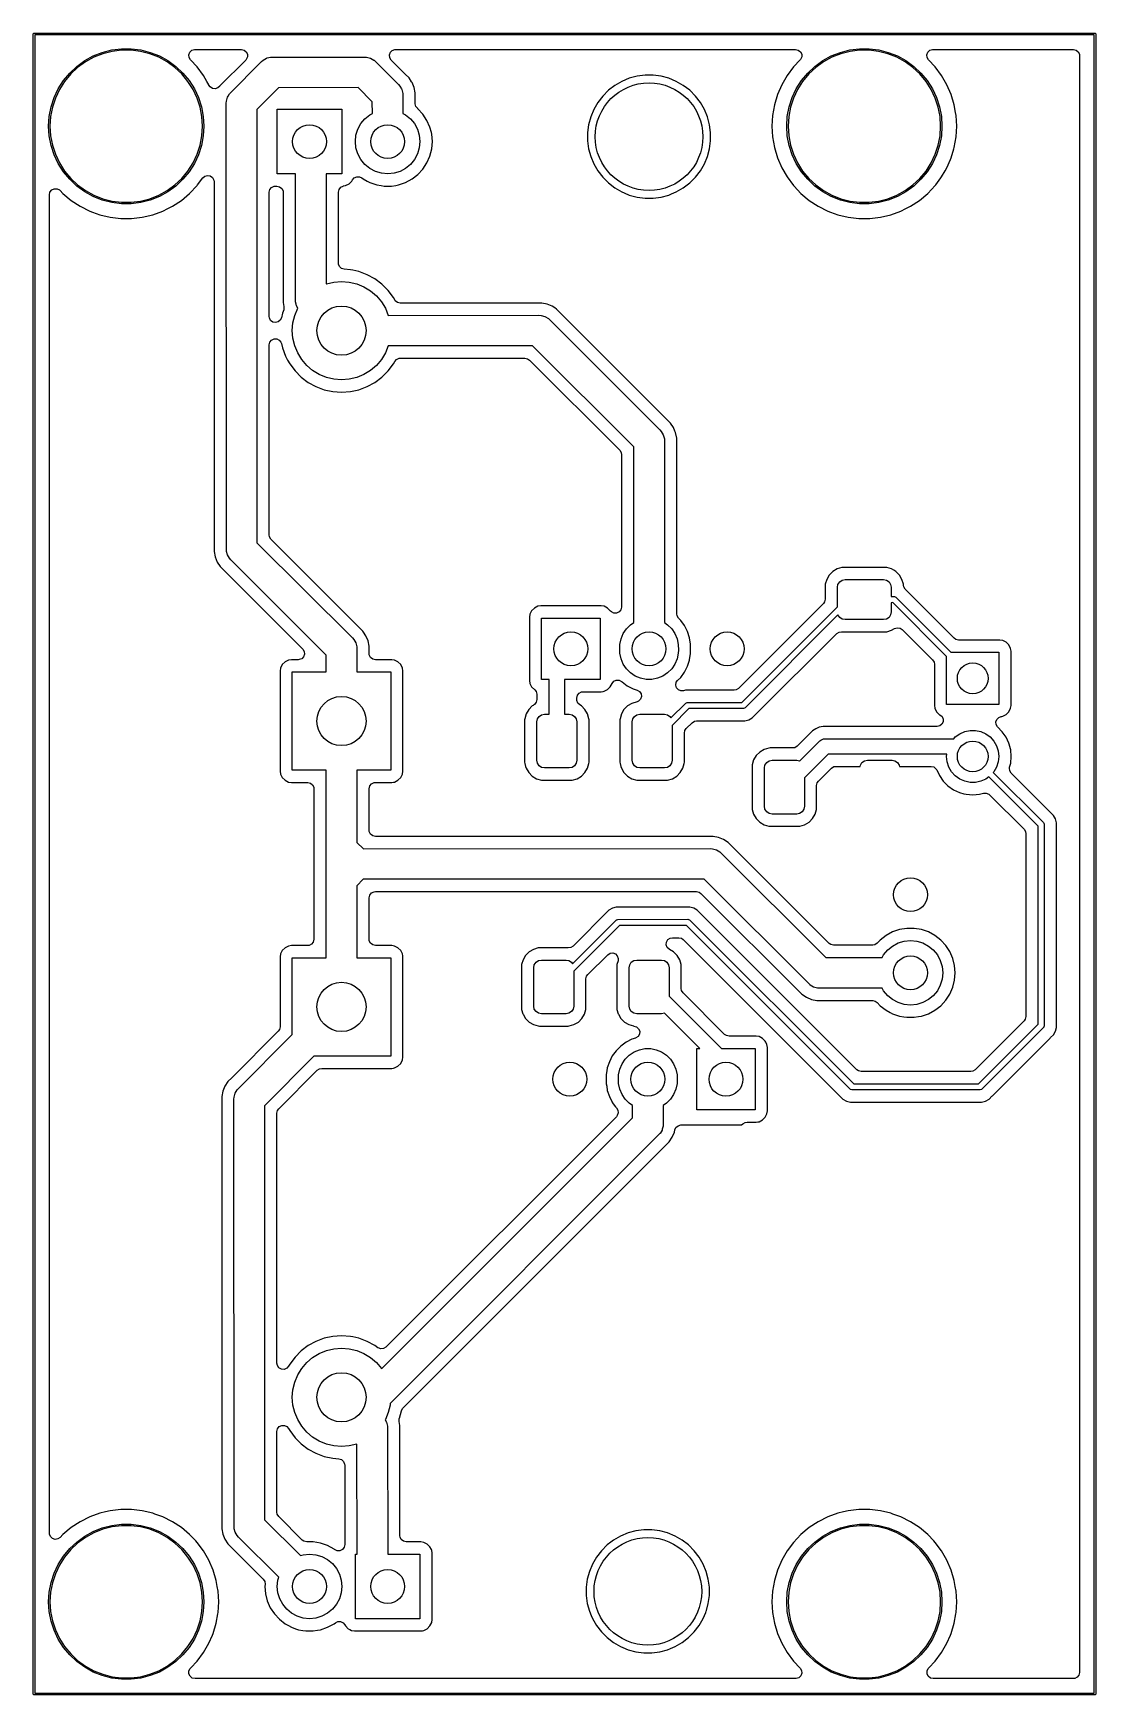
# Model space of a CAD drawing. Extents: x 5.22 to 6.58, y -3.74 to -1.61.
import ezdxf

# ---------------------------------------------------------------- set-up
doc = ezdxf.new("R2010")
doc.units = 0
doc.header["$MEASUREMENT"] = 0
doc.layers.add('BLACK', color=7, linetype='CONTINUOUS')

msp = doc.modelspace()

# ---------------------------------------------------------------- linework, layer by layer
at = {"layer": 'BLACK', "linetype": 'CONTINUOUS'}
for p, q in [((5.2156, -1.6138), (5.2162, -1.6133)), ((5.2156, -1.6142), (5.2156, -1.6138)), ((5.2156, -3.7402), (5.2156, -1.6142)), ((5.2162, -1.6133), (6.5748, -1.6132)), ((6.5738, -1.6151), (5.2174, -1.6152)), ((5.2174, -1.6152), (5.2175, -3.7392)), ((6.5739, -3.7392), (6.5738, -1.6151)), ((6.5748, -1.6132), (6.5752, -1.6133)), ((6.5752, -1.6133), (6.5757, -1.6138)), ((6.5757, -1.6138), (6.5758, -3.7402)), ((5.2923, -1.6423), (5.3039, -1.6377)), ((5.3039, -1.6377), (5.316, -1.6346)), ((5.3164, -1.6364), (5.3045, -1.6394)), ((5.316, -1.6346), (5.3284, -1.6331)), ((5.3285, -1.6348), (5.3164, -1.6364)), ((5.3284, -1.6331), (5.3409, -1.6331)), ((5.3408, -1.6348), (5.3285, -1.6348)), ((5.3529, -1.6364), (5.3408, -1.6348)), ((5.3409, -1.6331), (5.3533, -1.6346)), ((5.3648, -1.6394), (5.3529, -1.6364)), ((5.3533, -1.6346), (5.3654, -1.6377)), ((5.3654, -1.6377), (5.377, -1.6423)), ((5.4148, -1.6407), (5.4161, -1.6374)), ((5.4161, -1.6374), (5.4186, -1.635)), ((5.4186, -1.635), (5.422, -1.6339)), ((5.422, -1.6339), (5.4227, -1.6339)), ((5.4227, -1.6339), (5.482, -1.6339)), ((5.482, -1.6339), (5.4854, -1.6347)), ((5.4854, -1.6347), (5.4882, -1.6369)), ((5.4882, -1.6369), (5.4897, -1.6401)), ((5.6715, -1.6409), (5.6727, -1.6376)), ((5.6727, -1.6376), (5.6752, -1.6351)), ((5.6752, -1.6351), (5.6785, -1.6339)), ((5.6785, -1.6339), (5.6794, -1.6339)), ((5.6794, -1.6339), (6.1915, -1.6339)), ((6.1915, -1.6339), (6.195, -1.6347)), ((6.195, -1.6347), (6.1977, -1.6369)), ((6.1977, -1.6369), (6.1993, -1.6401)), ((6.2372, -1.6423), (6.2488, -1.6377)), ((6.2488, -1.6377), (6.2609, -1.6346)), ((6.2612, -1.6364), (6.2494, -1.6394)), ((6.2609, -1.6346), (6.2733, -1.6331)), ((6.2734, -1.6348), (6.2612, -1.6364)), ((6.2733, -1.6331), (6.2858, -1.6331)), ((6.2857, -1.6348), (6.2734, -1.6348)), ((6.2978, -1.6364), (6.2857, -1.6348)), ((6.2858, -1.6331), (6.2982, -1.6346)), ((6.3097, -1.6394), (6.2978, -1.6364)), ((6.2982, -1.6346), (6.3102, -1.6377)), ((6.3102, -1.6377), (6.3219, -1.6423)), ((6.3597, -1.6407), (6.3609, -1.6374)), ((6.3609, -1.6374), (6.3635, -1.635)), ((6.3635, -1.635), (6.3669, -1.6339)), ((6.3669, -1.6339), (6.3675, -1.6339)), ((6.3675, -1.6339), (6.5471, -1.6339)), ((6.5471, -1.6339), (6.5506, -1.6347)), ((6.5506, -1.6347), (6.5534, -1.6369)), ((6.5534, -1.6369), (6.5549, -1.6401)), ((5.2622, -1.6642), (5.2713, -1.6557)), ((5.2724, -1.6571), (5.2635, -1.6654)), ((5.2713, -1.6557), (5.2814, -1.6483)), ((5.2823, -1.6498), (5.2724, -1.6571)), ((5.2814, -1.6483), (5.2923, -1.6423)), ((5.2931, -1.6439), (5.2823, -1.6498)), ((5.3045, -1.6394), (5.2931, -1.6439)), ((5.3762, -1.6439), (5.3648, -1.6394)), ((5.387, -1.6498), (5.3762, -1.6439)), ((5.377, -1.6423), (5.3879, -1.6483)), ((5.3969, -1.6571), (5.387, -1.6498)), ((5.3879, -1.6483), (5.398, -1.6557)), ((5.4058, -1.6654), (5.3969, -1.6571)), ((5.398, -1.6557), (5.4071, -1.6642)), ((5.4151, -1.6442), (5.4148, -1.6407)), ((5.4169, -1.6473), (5.4151, -1.6442)), ((5.4253, -1.6562), (5.4169, -1.6473)), ((5.4335, -1.6673), (5.4253, -1.6562)), ((5.4876, -1.6475), (5.4548, -1.6802)), ((5.4667, -1.6908), (5.5077, -1.6495)), ((5.4882, -1.6468), (5.4876, -1.6475)), ((5.4897, -1.6436), (5.4882, -1.6468)), ((5.4897, -1.6401), (5.4897, -1.6436)), ((5.5077, -1.6495), (5.5097, -1.6478)), ((5.5097, -1.6478), (5.5141, -1.6452)), ((5.5097, -1.6478), (5.5097, -1.6478)), ((5.5141, -1.6452), (5.5152, -1.6449)), ((5.5152, -1.6449), (5.5191, -1.6439)), ((5.5191, -1.6439), (5.6398, -1.6437)), ((5.5191, -1.6439), (5.5191, -1.6439)), ((5.6398, -1.6437), (5.6423, -1.6439)), ((5.6423, -1.6439), (5.6423, -1.6439)), ((5.6423, -1.6439), (5.6473, -1.6452)), ((5.6473, -1.6452), (5.6517, -1.6478)), ((5.6517, -1.6478), (5.6518, -1.6478)), ((5.6518, -1.6478), (5.6832, -1.679)), ((5.6719, -1.6445), (5.6715, -1.6409)), ((5.6738, -1.6475), (5.6719, -1.6445)), ((5.6918, -1.6655), (5.6738, -1.6475)), ((6.1889, -1.6562), (6.1807, -1.6673)), ((6.1973, -1.6473), (6.1889, -1.6562)), ((6.1977, -1.6468), (6.1973, -1.6473)), ((6.1993, -1.6436), (6.1977, -1.6468)), ((6.1993, -1.6401), (6.1993, -1.6436)), ((6.2071, -1.6642), (6.2162, -1.6557)), ((6.2173, -1.6571), (6.2084, -1.6654)), ((6.2162, -1.6557), (6.2263, -1.6483)), ((6.2272, -1.6498), (6.2173, -1.6571)), ((6.2263, -1.6483), (6.2372, -1.6423)), ((6.238, -1.6439), (6.2272, -1.6498)), ((6.2494, -1.6394), (6.238, -1.6439)), ((6.3211, -1.6439), (6.3097, -1.6394)), ((6.3318, -1.6498), (6.3211, -1.6439)), ((6.3219, -1.6423), (6.3328, -1.6483)), ((6.3418, -1.6571), (6.3318, -1.6498)), ((6.3328, -1.6483), (6.3429, -1.6557)), ((6.3507, -1.6654), (6.3418, -1.6571)), ((6.3429, -1.6557), (6.352, -1.6642)), ((6.36, -1.6442), (6.3597, -1.6407)), ((6.3618, -1.6473), (6.36, -1.6442)), ((6.3702, -1.6562), (6.3618, -1.6473)), ((6.3784, -1.6673), (6.3702, -1.6562)), ((6.5549, -1.6401), (6.5551, -1.6418)), ((6.5551, -1.6418), (6.5551, -3.7125)), ((5.2475, -1.6844), (5.2542, -1.6739)), ((5.2557, -1.6749), (5.2491, -1.6852)), ((5.2542, -1.6739), (5.2622, -1.6642)), ((5.2635, -1.6654), (5.2557, -1.6749)), ((5.4136, -1.6749), (5.4058, -1.6654)), ((5.4071, -1.6642), (5.4151, -1.6739)), ((5.4202, -1.6852), (5.4136, -1.6749)), ((5.4151, -1.6739), (5.4218, -1.6844)), ((5.4379, -1.6749), (5.4335, -1.6673)), ((5.4335, -1.6673), (5.4335, -1.6673)), ((5.4404, -1.6792), (5.4379, -1.6749)), ((5.4405, -1.6795), (5.4404, -1.6792)), ((5.4421, -1.6818), (5.4405, -1.6795)), ((5.4545, -1.6808), (5.4519, -1.6832)), ((5.4548, -1.6802), (5.4545, -1.6808)), ((5.4548, -1.6802), (5.4548, -1.6802)), ((5.6832, -1.679), (5.6849, -1.6809)), ((5.6849, -1.6809), (5.6849, -1.6809)), ((5.6849, -1.6809), (5.6869, -1.6843)), ((5.6967, -1.6704), (5.6918, -1.6655)), ((5.7, -1.6753), (5.6967, -1.6704)), ((5.7006, -1.6762), (5.7, -1.6753)), ((5.7033, -1.6826), (5.7006, -1.6762)), ((5.7006, -1.6762), (5.7006, -1.6762)), ((5.9601, -1.68), (5.9519, -1.6863)), ((5.969, -1.6749), (5.9601, -1.68)), ((5.9786, -1.6709), (5.969, -1.6749)), ((5.9885, -1.6683), (5.9786, -1.6709)), ((5.9786, -1.6709), (5.9786, -1.6709)), ((5.9988, -1.6669), (5.9885, -1.6683)), ((6.0091, -1.6669), (5.9988, -1.6669)), ((5.9988, -1.6669), (5.9988, -1.6669)), ((6.0193, -1.6683), (6.0091, -1.6669)), ((6.0091, -1.6669), (6.0091, -1.6669)), ((6.0293, -1.6709), (6.0193, -1.6683)), ((6.0193, -1.6683), (6.0193, -1.6683)), ((6.0388, -1.6749), (6.0293, -1.6709)), ((6.0293, -1.6709), (6.0293, -1.6709)), ((6.0478, -1.68), (6.0388, -1.6749)), ((6.0388, -1.6749), (6.0388, -1.6749)), ((6.056, -1.6863), (6.0478, -1.68)), ((6.1738, -1.6792), (6.1683, -1.6918)), ((6.1807, -1.6673), (6.1738, -1.6792)), ((6.1738, -1.6792), (6.1738, -1.6792)), ((6.1807, -1.6673), (6.1807, -1.6673)), ((6.1924, -1.6844), (6.1991, -1.6739)), ((6.2005, -1.6749), (6.194, -1.6852)), ((6.1991, -1.6739), (6.2071, -1.6642)), ((6.2084, -1.6654), (6.2005, -1.6749)), ((6.3585, -1.6749), (6.3507, -1.6654)), ((6.352, -1.6642), (6.36, -1.6739)), ((6.3651, -1.6852), (6.3585, -1.6749)), ((6.36, -1.6739), (6.3666, -1.6844)), ((6.3853, -1.6792), (6.3784, -1.6673)), ((6.3784, -1.6673), (6.3784, -1.6673)), ((6.3907, -1.6918), (6.3853, -1.6792)), ((6.3853, -1.6792), (6.3853, -1.6792)), ((5.2384, -1.7076), (5.2422, -1.6957)), ((5.2439, -1.6963), (5.2401, -1.708)), ((5.2422, -1.6957), (5.2475, -1.6844)), ((5.2491, -1.6852), (5.2439, -1.6963)), ((5.4254, -1.6963), (5.4202, -1.6852)), ((5.4218, -1.6844), (5.4271, -1.6957)), ((5.4292, -1.708), (5.4254, -1.6963)), ((5.4271, -1.6957), (5.4309, -1.7076)), ((5.445, -1.6838), (5.4421, -1.6818)), ((5.4485, -1.6843), (5.445, -1.6838)), ((5.4519, -1.6832), (5.4485, -1.6843)), ((5.4626, -1.7028), (5.4628, -1.7002)), ((5.4628, -1.7002), (5.4641, -1.6952)), ((5.4628, -1.7002), (5.4628, -1.7002)), ((5.4641, -1.6952), (5.465, -1.6936)), ((5.465, -1.6936), (5.4667, -1.6908)), ((5.4667, -1.6908), (5.4667, -1.6908)), ((5.5296, -1.6831), (5.5018, -1.711)), ((5.6315, -1.6829), (5.5296, -1.6831)), ((5.6496, -1.7009), (5.6315, -1.6829)), ((5.6497, -1.7158), (5.6496, -1.7009)), ((5.6869, -1.6843), (5.6875, -1.6854)), ((5.6875, -1.6854), (5.6888, -1.6903)), ((5.6888, -1.6903), (5.6888, -1.6904)), ((5.6888, -1.6904), (5.6889, -1.7158)), ((5.7046, -1.6894), (5.7033, -1.6826)), ((5.7033, -1.6826), (5.7033, -1.6826)), ((5.7033, -1.6826), (5.7033, -1.6826)), ((5.7046, -1.7034), (5.7046, -1.6894)), ((5.7046, -1.6894), (5.7046, -1.6894)), ((5.9383, -1.7018), (5.9331, -1.7108)), ((5.9446, -1.6936), (5.9383, -1.7018)), ((5.9519, -1.6863), (5.9446, -1.6936)), ((6.0633, -1.6936), (6.056, -1.6863)), ((6.0696, -1.7018), (6.0633, -1.6936)), ((6.0747, -1.7108), (6.0696, -1.7018)), ((6.1683, -1.6918), (6.1644, -1.705)), ((6.1683, -1.6918), (6.1683, -1.6918)), ((6.1832, -1.7076), (6.1871, -1.6957)), ((6.1888, -1.6963), (6.185, -1.708)), ((6.1871, -1.6957), (6.1924, -1.6844)), ((6.194, -1.6852), (6.1888, -1.6963)), ((6.3703, -1.6963), (6.3651, -1.6852)), ((6.3666, -1.6844), (6.372, -1.6957)), ((6.3741, -1.708), (6.3703, -1.6963)), ((6.372, -1.6957), (6.3758, -1.7076)), ((6.3947, -1.705), (6.3907, -1.6918)), ((6.3907, -1.6918), (6.3907, -1.6918)), ((5.2352, -1.7323), (5.236, -1.7198)), ((5.236, -1.7198), (5.2384, -1.7076)), ((5.2378, -1.72), (5.237, -1.7323)), ((5.2401, -1.708), (5.2378, -1.72)), ((5.4315, -1.72), (5.4292, -1.708)), ((5.4309, -1.7076), (5.4333, -1.7198)), ((5.4323, -1.7323), (5.4315, -1.72)), ((5.4333, -1.7198), (5.4341, -1.7323)), ((5.4628, -2.2761), (5.4626, -1.7028)), ((5.5018, -1.711), (5.502, -2.2657)), ((5.528, -1.7933), (5.528, -1.7106)), ((5.528, -1.7106), (5.6106, -1.7106)), ((5.6106, -1.7106), (5.6106, -1.7933)), ((5.6349, -1.729), (5.6401, -1.7227)), ((5.6401, -1.7227), (5.6463, -1.7176)), ((5.6463, -1.7176), (5.6497, -1.7158)), ((5.6889, -1.7158), (5.6923, -1.7176)), ((5.6923, -1.7176), (5.6985, -1.7227)), ((5.6985, -1.7227), (5.7037, -1.729)), ((5.7046, -1.7035), (5.7046, -1.7034)), ((5.7055, -1.7069), (5.7046, -1.7035)), ((5.7077, -1.7096), (5.7055, -1.7069)), ((5.708, -1.7099), (5.7077, -1.7096)), ((5.7144, -1.7168), (5.708, -1.7099)), ((5.7196, -1.7248), (5.7144, -1.7168)), ((5.9292, -1.7203), (5.9265, -1.7303)), ((5.9331, -1.7108), (5.9292, -1.7203)), ((5.9292, -1.7203), (5.9292, -1.7203)), ((6.0787, -1.7203), (6.0747, -1.7108)), ((6.0747, -1.7108), (6.0747, -1.7108)), ((6.0813, -1.7303), (6.0787, -1.7203)), ((6.0787, -1.7203), (6.0787, -1.7203)), ((6.162, -1.7185), (6.1612, -1.7323)), ((6.1644, -1.705), (6.162, -1.7185)), ((6.162, -1.7185), (6.162, -1.7185)), ((6.1644, -1.705), (6.1644, -1.705)), ((6.1801, -1.7323), (6.1809, -1.7198)), ((6.1809, -1.7198), (6.1832, -1.7076)), ((6.1827, -1.72), (6.1819, -1.7323)), ((6.185, -1.708), (6.1827, -1.72)), ((6.3764, -1.72), (6.3741, -1.708)), ((6.3758, -1.7076), (6.3782, -1.7198)), ((6.3772, -1.7323), (6.3764, -1.72)), ((6.3782, -1.7198), (6.3789, -1.7323)), ((6.3964, -1.7146), (6.3947, -1.705)), ((6.3947, -1.705), (6.3947, -1.705)), ((6.3971, -1.7185), (6.3964, -1.7146)), ((6.3979, -1.7323), (6.3971, -1.7185)), ((5.236, -1.7447), (5.2352, -1.7323)), ((5.2384, -1.757), (5.236, -1.7447)), ((5.237, -1.7323), (5.2378, -1.7445)), ((5.2378, -1.7445), (5.2401, -1.7566)), ((5.4292, -1.7566), (5.4315, -1.7445)), ((5.4333, -1.7447), (5.4309, -1.757)), ((5.4315, -1.7445), (5.4323, -1.7323)), ((5.4341, -1.7323), (5.4333, -1.7447)), ((5.628, -1.752), (5.6287, -1.7439)), ((5.6287, -1.7439), (5.6311, -1.7361)), ((5.6311, -1.7361), (5.6349, -1.729)), ((5.7037, -1.729), (5.7075, -1.7361)), ((5.7075, -1.7361), (5.7098, -1.7439)), ((5.7098, -1.7439), (5.7106, -1.752)), ((5.7234, -1.7334), (5.7196, -1.7248)), ((5.7196, -1.7248), (5.7196, -1.7248)), ((5.7196, -1.7248), (5.7196, -1.7248)), ((5.7252, -1.7405), (5.7234, -1.7334)), ((5.7257, -1.7426), (5.7252, -1.7405)), ((5.7265, -1.752), (5.7257, -1.7426)), ((5.9265, -1.7303), (5.9252, -1.7405)), ((5.9252, -1.7405), (5.9252, -1.7508)), ((6.0827, -1.7405), (6.0813, -1.7303)), ((6.0827, -1.7508), (6.0827, -1.7405)), ((6.1612, -1.7323), (6.162, -1.746)), ((6.1809, -1.7447), (6.1801, -1.7323)), ((6.1832, -1.757), (6.1809, -1.7447)), ((6.1819, -1.7323), (6.1827, -1.7445)), ((6.1827, -1.7445), (6.185, -1.7566)), ((6.3741, -1.7566), (6.3764, -1.7445)), ((6.3782, -1.7447), (6.3758, -1.757)), ((6.3764, -1.7445), (6.3772, -1.7323)), ((6.3789, -1.7323), (6.3782, -1.7447)), ((6.3971, -1.746), (6.3979, -1.7323)), ((5.2422, -1.7689), (5.2384, -1.757)), ((5.2401, -1.7566), (5.2439, -1.7682)), ((5.4254, -1.7682), (5.4292, -1.7566)), ((5.4309, -1.757), (5.4271, -1.7689)), ((5.6287, -1.76), (5.628, -1.752)), ((5.6311, -1.7678), (5.6287, -1.76)), ((5.7098, -1.76), (5.7075, -1.7678)), ((5.7106, -1.752), (5.7098, -1.76)), ((5.7234, -1.7705), (5.7257, -1.7614)), ((5.7257, -1.7614), (5.7265, -1.752)), ((5.7257, -1.7614), (5.7257, -1.7614)), ((5.7257, -1.7614), (5.7257, -1.7614)), ((5.7265, -1.752), (5.7265, -1.752)), ((5.9252, -1.7508), (5.9265, -1.7611)), ((5.9265, -1.7611), (5.9292, -1.771)), ((6.0787, -1.771), (6.0813, -1.7611)), ((6.0813, -1.7611), (6.0827, -1.7508)), ((6.162, -1.746), (6.162, -1.746)), ((6.162, -1.746), (6.1644, -1.7596)), ((6.1644, -1.7596), (6.1644, -1.7596)), ((6.1644, -1.7596), (6.1683, -1.7728)), ((6.1871, -1.7689), (6.1832, -1.757)), ((6.185, -1.7566), (6.1888, -1.7682)), ((6.3703, -1.7682), (6.3741, -1.7566)), ((6.3758, -1.757), (6.372, -1.7689)), ((6.3907, -1.7728), (6.3941, -1.7614)), ((6.3941, -1.7614), (6.3947, -1.7596)), ((6.3947, -1.7596), (6.3971, -1.746)), ((6.3947, -1.7596), (6.3947, -1.7596)), ((6.3947, -1.7596), (6.3947, -1.7596)), ((6.3971, -1.746), (6.3971, -1.746)), ((5.2475, -1.7802), (5.2422, -1.7689)), ((5.2439, -1.7682), (5.2491, -1.7793)), ((5.2542, -1.7907), (5.2475, -1.7802)), ((5.2491, -1.7793), (5.2557, -1.7897)), ((5.4136, -1.7897), (5.4202, -1.7793)), ((5.4218, -1.7802), (5.4151, -1.7907)), ((5.4202, -1.7793), (5.4254, -1.7682)), ((5.4271, -1.7689), (5.4218, -1.7802)), ((5.6349, -1.7749), (5.6311, -1.7678)), ((5.6401, -1.7812), (5.6349, -1.7749)), ((5.6463, -1.7863), (5.6401, -1.7812)), ((5.6535, -1.7902), (5.6463, -1.7863)), ((5.6923, -1.7863), (5.6851, -1.7902)), ((5.6985, -1.7812), (5.6923, -1.7863)), ((5.7037, -1.7749), (5.6985, -1.7812)), ((5.7075, -1.7678), (5.7037, -1.7749)), ((5.708, -1.794), (5.7144, -1.7871)), ((5.7144, -1.7871), (5.7196, -1.7792)), ((5.7196, -1.7792), (5.7234, -1.7705)), ((5.9292, -1.771), (5.9292, -1.771)), ((5.9292, -1.771), (5.9331, -1.7806)), ((5.9331, -1.7806), (5.9331, -1.7806)), ((5.9331, -1.7806), (5.9383, -1.7895)), ((6.0696, -1.7895), (6.0747, -1.7806)), ((6.0747, -1.7806), (6.0787, -1.771)), ((6.1683, -1.7728), (6.1683, -1.7728)), ((6.1683, -1.7728), (6.1738, -1.7854)), ((6.1738, -1.7854), (6.1738, -1.7854)), ((6.1738, -1.7854), (6.1807, -1.7973)), ((6.1924, -1.7802), (6.1871, -1.7689)), ((6.1888, -1.7682), (6.194, -1.7793)), ((6.1991, -1.7907), (6.1924, -1.7802)), ((6.194, -1.7793), (6.2005, -1.7897)), ((6.3585, -1.7897), (6.3651, -1.7793)), ((6.3666, -1.7802), (6.36, -1.7907)), ((6.3651, -1.7793), (6.3703, -1.7682)), ((6.372, -1.7689), (6.3666, -1.7802)), ((6.3829, -1.7895), (6.3853, -1.7854)), ((6.3853, -1.7854), (6.3898, -1.7748)), ((6.3853, -1.7854), (6.3853, -1.7854)), ((6.3898, -1.7748), (6.3907, -1.7728)), ((6.3907, -1.7728), (6.3907, -1.7728)), ((5.2622, -1.8003), (5.2542, -1.7907)), ((5.2557, -1.7897), (5.2635, -1.7991)), ((5.2713, -1.8089), (5.2622, -1.8003)), ((5.2635, -1.7991), (5.2724, -1.8075)), ((5.2724, -1.8075), (5.2823, -1.8147)), ((5.387, -1.8147), (5.3969, -1.8075)), ((5.3969, -1.8075), (5.4058, -1.7991)), ((5.4071, -1.8003), (5.398, -1.8089)), ((5.4058, -1.7991), (5.4136, -1.7897)), ((5.4151, -1.7907), (5.4071, -1.8003)), ((5.4158, -1.8184), (5.4253, -1.8083)), ((5.4253, -1.8083), (5.426, -1.8074)), ((5.426, -1.8074), (5.4326, -1.7985)), ((5.4326, -1.7985), (5.4353, -1.7962)), ((5.4353, -1.7962), (5.4387, -1.7953)), ((5.4387, -1.7953), (5.4422, -1.796)), ((5.4422, -1.796), (5.445, -1.7981)), ((5.445, -1.7981), (5.4467, -1.8012)), ((5.4467, -1.8012), (5.447, -1.8033)), ((5.447, -1.8033), (5.447, -2.2771)), ((5.5512, -1.7933), (5.528, -1.7933)), ((5.5513, -1.9572), (5.5512, -1.7933)), ((5.6106, -1.7933), (5.5904, -1.7933)), ((5.5904, -1.7933), (5.5905, -1.9343)), ((5.6129, -1.8088), (5.6155, -1.8084)), ((5.6155, -1.8084), (5.6199, -1.8061)), ((5.6199, -1.8061), (5.6234, -1.8026)), ((5.6234, -1.8026), (5.6242, -1.8011)), ((5.6242, -1.8011), (5.6265, -1.7984)), ((5.6265, -1.7984), (5.6297, -1.7969)), ((5.6297, -1.7969), (5.6333, -1.797)), ((5.6333, -1.797), (5.6362, -1.7984)), ((5.6362, -1.7984), (5.638, -1.7998)), ((5.638, -1.7998), (5.638, -1.7998)), ((5.638, -1.7998), (5.638, -1.7998)), ((5.638, -1.7998), (5.6432, -1.8026)), ((5.6432, -1.8026), (5.6463, -1.8043)), ((5.6463, -1.8043), (5.6463, -1.8043)), ((5.6463, -1.8043), (5.6463, -1.8043)), ((5.6463, -1.8043), (5.6515, -1.8061)), ((5.6515, -1.8061), (5.6553, -1.8074)), ((5.6612, -1.7925), (5.6535, -1.7902)), ((5.6553, -1.8074), (5.6553, -1.8074)), ((5.6553, -1.8074), (5.6553, -1.8074)), ((5.6553, -1.8074), (5.6608, -1.8083)), ((5.6608, -1.8083), (5.6646, -1.809)), ((5.6693, -1.7933), (5.6612, -1.7925)), ((5.6774, -1.7925), (5.6693, -1.7933)), ((5.674, -1.809), (5.6796, -1.808)), ((5.6851, -1.7902), (5.6774, -1.7925)), ((5.6796, -1.808), (5.6833, -1.8074)), ((5.6833, -1.8074), (5.6923, -1.8043)), ((5.6833, -1.8074), (5.6833, -1.8074)), ((5.6833, -1.8074), (5.6833, -1.8074)), ((5.6923, -1.8043), (5.7006, -1.7998)), ((5.7006, -1.7998), (5.708, -1.794)), ((5.9383, -1.7895), (5.9446, -1.7977)), ((5.9446, -1.7977), (5.9519, -1.805)), ((5.9519, -1.805), (5.9601, -1.8113)), ((6.0478, -1.8113), (6.056, -1.805)), ((6.056, -1.805), (6.0633, -1.7977)), ((6.0633, -1.7977), (6.0696, -1.7895)), ((6.1807, -1.7973), (6.1807, -1.7973)), ((6.1807, -1.7973), (6.1889, -1.8083)), ((6.1889, -1.8083), (6.1896, -1.8091)), ((6.2071, -1.8003), (6.1991, -1.7907)), ((6.2005, -1.7897), (6.2084, -1.7991)), ((6.2162, -1.8089), (6.2071, -1.8003)), ((6.2084, -1.7991), (6.2173, -1.8075)), ((6.2173, -1.8075), (6.2272, -1.8147)), ((6.3318, -1.8147), (6.3418, -1.8075)), ((6.3418, -1.8075), (6.3507, -1.7991)), ((6.352, -1.8003), (6.3429, -1.8089)), ((6.3507, -1.7991), (6.3585, -1.7897)), ((6.36, -1.7907), (6.352, -1.8003)), ((6.3607, -1.8184), (6.3702, -1.8083)), ((6.3702, -1.8083), (6.3709, -1.8074)), ((6.3709, -1.8074), (6.3775, -1.7985)), ((6.3775, -1.7985), (6.3784, -1.7973)), ((6.3784, -1.7973), (6.3829, -1.7895)), ((5.2362, -1.8202), (5.237, -1.8167)), ((5.2362, -3.5342), (5.2362, -1.8202)), ((5.237, -1.8167), (5.2392, -1.8139)), ((5.2392, -1.8139), (5.2424, -1.8124)), ((5.2424, -1.8124), (5.246, -1.8124)), ((5.246, -1.8124), (5.2492, -1.8139)), ((5.2492, -1.8139), (5.25, -1.8147)), ((5.25, -1.8147), (5.2534, -1.8184)), ((5.2534, -1.8184), (5.264, -1.8272)), ((5.264, -1.8272), (5.2755, -1.8348)), ((5.2814, -1.8162), (5.2713, -1.8089)), ((5.2923, -1.8222), (5.2814, -1.8162)), ((5.2823, -1.8147), (5.2931, -1.8206)), ((5.3039, -1.8268), (5.2923, -1.8222)), ((5.2931, -1.8206), (5.3045, -1.8251)), ((5.316, -1.8299), (5.3039, -1.8268)), ((5.3045, -1.8251), (5.3164, -1.8282)), ((5.3284, -1.8315), (5.316, -1.8299)), ((5.3164, -1.8282), (5.3285, -1.8297)), ((5.3285, -1.8297), (5.3408, -1.8297)), ((5.3408, -1.8297), (5.3529, -1.8282)), ((5.3533, -1.8299), (5.3409, -1.8315)), ((5.3529, -1.8282), (5.3648, -1.8251)), ((5.3654, -1.8268), (5.3533, -1.8299)), ((5.3648, -1.8251), (5.3762, -1.8206)), ((5.377, -1.8222), (5.3654, -1.8268)), ((5.3762, -1.8206), (5.387, -1.8147)), ((5.3879, -1.8162), (5.377, -1.8222)), ((5.398, -1.8089), (5.3879, -1.8162)), ((5.3938, -1.8348), (5.4053, -1.8272)), ((5.4053, -1.8272), (5.4158, -1.8184)), ((5.5176, -1.8168), (5.5184, -1.8134)), ((5.5176, -1.9759), (5.5176, -1.8168)), ((5.5184, -1.8134), (5.5206, -1.8106)), ((5.5206, -1.8106), (5.5238, -1.8091)), ((5.5238, -1.8091), (5.5264, -1.809)), ((5.5264, -1.809), (5.5264, -1.8089)), ((5.5264, -1.8089), (5.5267, -1.809)), ((5.5267, -1.809), (5.5267, -1.809)), ((5.5267, -1.809), (5.5276, -1.809)), ((5.5276, -1.809), (5.531, -1.8097)), ((5.531, -1.8097), (5.5338, -1.8119)), ((5.5338, -1.8119), (5.5353, -1.8151)), ((5.5353, -1.8151), (5.5355, -1.8169)), ((5.5355, -1.8169), (5.5355, -1.9582)), ((5.6062, -1.8166), (5.607, -1.8132)), ((5.6062, -1.9076), (5.6062, -1.8166)), ((5.607, -1.8132), (5.6092, -1.8104)), ((5.6092, -1.8104), (5.6124, -1.8089)), ((5.6124, -1.8089), (5.6129, -1.8088)), ((5.6646, -1.809), (5.6646, -1.809)), ((5.6646, -1.809), (5.674, -1.809)), ((5.674, -1.809), (5.674, -1.809)), ((5.9601, -1.8113), (5.969, -1.8165)), ((5.969, -1.8165), (5.972, -1.8177)), ((5.972, -1.8177), (5.9786, -1.8204)), ((5.9786, -1.8204), (5.9786, -1.8204)), ((5.9786, -1.8204), (5.9885, -1.8231)), ((5.9885, -1.8231), (5.9988, -1.8244)), ((5.9988, -1.8244), (5.9988, -1.8244)), ((5.9988, -1.8244), (6.0091, -1.8244)), ((6.0091, -1.8244), (6.0193, -1.8231)), ((6.0091, -1.8244), (6.0091, -1.8244)), ((6.0193, -1.8231), (6.0293, -1.8204)), ((6.0293, -1.8204), (6.0328, -1.8189)), ((6.0293, -1.8204), (6.0293, -1.8204)), ((6.0293, -1.8204), (6.0293, -1.8204)), ((6.0328, -1.8189), (6.0388, -1.8165)), ((6.0388, -1.8165), (6.0478, -1.8113)), ((6.1896, -1.8091), (6.1983, -1.8184)), ((6.1983, -1.8184), (6.2089, -1.8272)), ((6.2089, -1.8272), (6.2204, -1.8348)), ((6.2263, -1.8162), (6.2162, -1.8089)), ((6.2372, -1.8222), (6.2263, -1.8162)), ((6.2272, -1.8147), (6.238, -1.8206)), ((6.2488, -1.8268), (6.2372, -1.8222)), ((6.238, -1.8206), (6.2494, -1.8251)), ((6.2609, -1.8299), (6.2488, -1.8268)), ((6.2494, -1.8251), (6.2612, -1.8282)), ((6.2733, -1.8315), (6.2609, -1.8299)), ((6.2612, -1.8282), (6.2734, -1.8297)), ((6.2734, -1.8297), (6.2857, -1.8297)), ((6.2857, -1.8297), (6.2978, -1.8282)), ((6.2982, -1.8299), (6.2858, -1.8315)), ((6.2978, -1.8282), (6.3097, -1.8251)), ((6.3102, -1.8268), (6.2982, -1.8299)), ((6.3097, -1.8251), (6.3211, -1.8206)), ((6.3219, -1.8222), (6.3102, -1.8268)), ((6.3211, -1.8206), (6.3318, -1.8147)), ((6.3328, -1.8162), (6.3219, -1.8222)), ((6.3429, -1.8089), (6.3328, -1.8162)), ((6.3387, -1.8348), (6.3502, -1.8272)), ((6.3502, -1.8272), (6.3607, -1.8184)), ((5.2755, -1.8348), (5.2755, -1.8348)), ((5.2755, -1.8348), (5.2755, -1.8348)), ((5.2755, -1.8348), (5.2878, -1.8409)), ((5.2878, -1.8409), (5.2878, -1.8409)), ((5.2878, -1.8409), (5.2915, -1.8423)), ((5.2915, -1.8423), (5.3007, -1.8456)), ((5.3007, -1.8456), (5.3141, -1.8488)), ((5.3141, -1.8488), (5.3278, -1.8504)), ((5.3278, -1.8504), (5.3415, -1.8504)), ((5.3409, -1.8315), (5.3284, -1.8315)), ((5.3415, -1.8504), (5.3552, -1.8488)), ((5.3552, -1.8488), (5.3686, -1.8456)), ((5.3686, -1.8456), (5.3815, -1.8409)), ((5.3815, -1.8409), (5.3878, -1.8378)), ((5.3878, -1.8378), (5.3938, -1.8348)), ((5.3938, -1.8348), (5.3938, -1.8348)), ((5.3938, -1.8348), (5.3938, -1.8348)), ((6.2204, -1.8348), (6.2204, -1.8348)), ((6.2204, -1.8348), (6.2204, -1.8348)), ((6.2204, -1.8348), (6.2327, -1.8409)), ((6.2327, -1.8409), (6.2327, -1.8409)), ((6.2327, -1.8409), (6.2364, -1.8423)), ((6.2364, -1.8423), (6.2456, -1.8456)), ((6.2456, -1.8456), (6.259, -1.8488)), ((6.259, -1.8488), (6.2726, -1.8504)), ((6.2726, -1.8504), (6.2864, -1.8504)), ((6.2858, -1.8315), (6.2733, -1.8315)), ((6.2864, -1.8504), (6.3001, -1.8488)), ((6.3001, -1.8488), (6.3135, -1.8456)), ((6.3135, -1.8456), (6.3264, -1.8409)), ((6.3264, -1.8409), (6.3327, -1.8378)), ((6.3327, -1.8378), (6.3387, -1.8348)), ((6.3387, -1.8348), (6.3387, -1.8348)), ((6.3387, -1.8348), (6.3387, -1.8348)), ((5.6063, -1.9088), (5.6062, -1.9076)), ((5.6076, -1.9121), (5.6063, -1.9088)), ((5.6102, -1.9145), (5.6076, -1.9121)), ((5.6136, -1.9155), (5.6102, -1.9145)), ((5.5905, -1.9343), (5.5908, -1.9342)), ((5.5908, -1.9342), (5.6004, -1.9319)), ((5.6004, -1.9319), (5.6102, -1.9311)), ((5.6102, -1.9311), (5.6201, -1.9319)), ((5.6215, -1.9161), (5.6136, -1.9155)), ((5.6201, -1.9319), (5.6297, -1.9342)), ((5.6245, -1.9167), (5.6215, -1.9161)), ((5.6215, -1.9161), (5.6215, -1.9161)), ((5.6215, -1.9161), (5.6215, -1.9161)), ((5.6324, -1.9185), (5.6245, -1.9167)), ((5.6297, -1.9342), (5.6388, -1.938)), ((5.643, -1.9224), (5.6324, -1.9185)), ((5.6324, -1.9185), (5.6324, -1.9185)), ((5.6529, -1.9278), (5.643, -1.9224)), ((5.6619, -1.9345), (5.6529, -1.9278)), ((5.6698, -1.9425), (5.6619, -1.9345)), ((5.6619, -1.9345), (5.6619, -1.9345)), ((5.5513, -1.9573), (5.5513, -1.9572)), ((5.5521, -1.9601), (5.5513, -1.9573)), ((5.6388, -1.938), (5.6473, -1.9431)), ((5.6473, -1.9431), (5.6548, -1.9496)), ((5.6548, -1.9496), (5.6612, -1.9571)), ((5.6612, -1.9571), (5.6664, -1.9655)), ((5.6766, -1.9515), (5.6698, -1.9425)), ((5.6698, -1.9425), (5.6698, -1.9425)), ((5.6783, -1.9546), (5.6766, -1.9515)), ((5.679, -1.9558), (5.6783, -1.9546)), ((5.6818, -1.958), (5.679, -1.9558)), ((5.5178, -1.9777), (5.5176, -1.9759)), ((5.5194, -1.9809), (5.5178, -1.9777)), ((5.5334, -1.9776), (5.5318, -1.9808)), ((5.5346, -1.9719), (5.5334, -1.9776)), ((5.5362, -1.9676), (5.5346, -1.9719)), ((5.5346, -1.9719), (5.5346, -1.9719)), ((5.5355, -1.9582), (5.5365, -1.9633)), ((5.5364, -1.9668), (5.5362, -1.9676)), ((5.5365, -1.9633), (5.5364, -1.9668)), ((5.548, -1.9842), (5.5503, -1.9746)), ((5.5503, -1.9746), (5.5541, -1.9655)), ((5.5527, -1.9623), (5.5521, -1.9601)), ((5.5543, -1.9651), (5.5527, -1.9623)), ((5.5541, -1.9655), (5.5543, -1.9651)), ((5.6664, -1.9655), (5.6701, -1.9745)), ((5.6701, -1.9745), (5.863, -1.9744)), ((5.6853, -1.9588), (5.6818, -1.958)), ((5.8665, -1.9588), (5.6853, -1.9588)), ((5.863, -1.9744), (5.8656, -1.9746)), ((5.8656, -1.9746), (5.8656, -1.9746)), ((5.8656, -1.9746), (5.8705, -1.9759)), ((5.8733, -1.9601), (5.8665, -1.9588)), ((5.8665, -1.9588), (5.8665, -1.9588)), ((5.8705, -1.9759), (5.8705, -1.9759)), ((5.8705, -1.9759), (5.875, -1.9785)), ((5.8797, -1.9628), (5.8733, -1.9601)), ((5.875, -1.9785), (5.875, -1.9785)), ((5.875, -1.9785), (6.0179, -2.1211)), ((5.8831, -1.965), (5.8797, -1.9628)), ((5.8855, -1.9667), (5.8831, -1.965)), ((6.0314, -2.1125), (5.8855, -1.9667)), ((5.5222, -1.9831), (5.5194, -1.9809)), ((5.5257, -1.9838), (5.5222, -1.9831)), ((5.5291, -1.983), (5.5257, -1.9838)), ((5.5318, -1.9808), (5.5291, -1.983)), ((5.5472, -1.9941), (5.548, -1.9842)), ((5.548, -2.0039), (5.5472, -1.9941)), ((5.5176, -2.0123), (5.5184, -2.0088)), ((5.5176, -2.2557), (5.5176, -2.0123)), ((5.5184, -2.0088), (5.5206, -2.0061)), ((5.5206, -2.0061), (5.5238, -2.0045)), ((5.5238, -2.0045), (5.5273, -2.0045)), ((5.5273, -2.0045), (5.5305, -2.0061)), ((5.5305, -2.0061), (5.5327, -2.0088)), ((5.5327, -2.0088), (5.5334, -2.0106)), ((5.5334, -2.0106), (5.5346, -2.0163)), ((5.5346, -2.0163), (5.5346, -2.0163)), ((5.5346, -2.0163), (5.5385, -2.0268)), ((5.5503, -2.0136), (5.548, -2.0039)), ((5.5541, -2.0227), (5.5503, -2.0136)), ((5.6701, -2.0137), (5.6664, -2.0227)), ((5.8547, -2.0136), (5.6701, -2.0137)), ((5.9843, -2.143), (5.8547, -2.0136)), ((5.5385, -2.0268), (5.5412, -2.0318)), ((5.5412, -2.0318), (5.5439, -2.0367)), ((5.5439, -2.0367), (5.5507, -2.0457)), ((5.5593, -2.0311), (5.5541, -2.0227)), ((5.5657, -2.0386), (5.5593, -2.0311)), ((5.5732, -2.0451), (5.5657, -2.0386)), ((5.6548, -2.0386), (5.6473, -2.0451)), ((5.6612, -2.0311), (5.6548, -2.0386)), ((5.6664, -2.0227), (5.6612, -2.0311)), ((5.6698, -2.0457), (5.6766, -2.0367)), ((5.6766, -2.0367), (5.6783, -2.0336)), ((5.6783, -2.0336), (5.6806, -2.0309)), ((5.6806, -2.0309), (5.6839, -2.0295)), ((5.6839, -2.0295), (5.6853, -2.0294)), ((5.6853, -2.0294), (5.8451, -2.0294)), ((5.8451, -2.0294), (5.8485, -2.0302)), ((5.8485, -2.0302), (5.8507, -2.0318)), ((5.8507, -2.0318), (5.9663, -2.1473)), ((5.5507, -2.0457), (5.5586, -2.0537)), ((5.5586, -2.0537), (5.5676, -2.0604)), ((5.5676, -2.0604), (5.5775, -2.0658)), ((5.5816, -2.0502), (5.5732, -2.0451)), ((5.5908, -2.054), (5.5816, -2.0502)), ((5.6004, -2.0563), (5.5908, -2.054)), ((5.6102, -2.0571), (5.6004, -2.0563)), ((5.6201, -2.0563), (5.6102, -2.0571)), ((5.6297, -2.054), (5.6201, -2.0563)), ((5.6388, -2.0502), (5.6297, -2.054)), ((5.6473, -2.0451), (5.6388, -2.0502)), ((5.643, -2.0658), (5.6529, -2.0604)), ((5.6529, -2.0604), (5.6619, -2.0537)), ((5.6619, -2.0537), (5.6698, -2.0457)), ((5.5775, -2.0658), (5.588, -2.0697)), ((5.588, -2.0697), (5.599, -2.0721)), ((5.599, -2.0721), (5.6102, -2.0729)), ((5.6102, -2.0729), (5.6215, -2.0721)), ((5.6215, -2.0721), (5.6324, -2.0697)), ((5.6324, -2.0697), (5.643, -2.0658)), ((6.0179, -2.1211), (6.0196, -2.1231)), ((6.0196, -2.1231), (6.0196, -2.1231)), ((6.0196, -2.1231), (6.0221, -2.1275)), ((6.0221, -2.1275), (6.0221, -2.1275)), ((6.0221, -2.1275), (6.0235, -2.1325)), ((6.0352, -2.1183), (6.0314, -2.1125)), ((6.0371, -2.1229), (6.0352, -2.1183)), ((6.0379, -2.1247), (6.0371, -2.1229)), ((6.0393, -2.1316), (6.0379, -2.1247)), ((5.9663, -2.1473), (5.9682, -2.1503)), ((5.9844, -2.3679), (5.9843, -2.143)), ((6.0235, -2.1325), (6.0235, -2.1325)), ((6.0235, -2.1325), (6.0236, -2.368)), ((6.0393, -2.3566), (6.0393, -2.1316)), ((6.0393, -2.1316), (6.0393, -2.1316)), ((5.9682, -2.1503), (5.9686, -2.153)), ((5.9686, -2.153), (5.9686, -2.3482)), ((5.4628, -2.2762), (5.4628, -2.2761)), ((5.463, -2.2771), (5.4628, -2.2762)), ((5.502, -2.2657), (5.6242, -2.3877)), ((5.5181, -2.2583), (5.5176, -2.2557)), ((5.5199, -2.2613), (5.5181, -2.2583)), ((5.6328, -2.3741), (5.5199, -2.2613)), ((5.447, -2.2771), (5.4483, -2.2839)), ((5.4483, -2.2839), (5.451, -2.2904)), ((5.451, -2.2904), (5.451, -2.2904)), ((5.451, -2.2904), (5.4548, -2.2961)), ((5.4548, -2.2961), (5.5606, -2.4019)), ((5.4641, -2.2812), (5.463, -2.2771)), ((5.4667, -2.2856), (5.4641, -2.2812)), ((5.4684, -2.2875), (5.4667, -2.2856)), ((5.4667, -2.2856), (5.4667, -2.2856)), ((5.5906, -2.4095), (5.4684, -2.2875)), ((6.2509, -2.2975), (6.2447, -2.2993)), ((6.2523, -2.2973), (6.2509, -2.2975)), ((6.3067, -2.2973), (6.2523, -2.2973)), ((6.2523, -2.2973), (6.2523, -2.2973)), ((6.3082, -2.2975), (6.3067, -2.2973)), ((6.3067, -2.2973), (6.3067, -2.2973)), ((6.3143, -2.2993), (6.3082, -2.2975)), ((6.3082, -2.2975), (6.3082, -2.2975)), ((6.3082, -2.2975), (6.3082, -2.2975)), ((6.2295, -2.3188), (6.2294, -2.3203)), ((6.2313, -2.3126), (6.2295, -2.3188)), ((6.2295, -2.3188), (6.2295, -2.3188)), ((6.2346, -2.3071), (6.2313, -2.3126)), ((6.2392, -2.3025), (6.2346, -2.3071)), ((6.2447, -2.2993), (6.2392, -2.3025)), ((6.2451, -2.3228), (6.2458, -2.3191)), ((6.2458, -2.3191), (6.248, -2.3159)), ((6.248, -2.3159), (6.2512, -2.3137)), ((6.2512, -2.3137), (6.2549, -2.313)), ((6.2549, -2.313), (6.3041, -2.313)), ((6.3041, -2.313), (6.3079, -2.3137)), ((6.3079, -2.3137), (6.3111, -2.3159)), ((6.3111, -2.3159), (6.3132, -2.3191)), ((6.3132, -2.3191), (6.314, -2.3228)), ((6.3171, -2.3009), (6.3143, -2.2993)), ((6.3199, -2.3025), (6.3171, -2.3009)), ((6.3244, -2.3071), (6.3199, -2.3025)), ((6.3277, -2.3126), (6.3244, -2.3071)), ((6.3295, -2.3188), (6.3277, -2.3126)), ((6.3296, -2.3203), (6.3295, -2.3188)), ((6.2294, -2.338), (6.2286, -2.3415)), ((6.2294, -2.3203), (6.2294, -2.338)), ((6.2451, -2.3478), (6.2451, -2.3228)), ((6.314, -2.3228), (6.314, -2.3347)), ((6.314, -2.3347), (6.3175, -2.3346)), ((6.3175, -2.3346), (6.3183, -2.3347)), ((6.3183, -2.3347), (6.3197, -2.3353)), ((6.3197, -2.3353), (6.3904, -2.4059)), ((6.33, -2.3223), (6.3296, -2.3203)), ((6.3296, -2.3203), (6.3296, -2.3203)), ((6.3296, -2.3203), (6.3296, -2.3203)), ((6.3319, -2.3253), (6.33, -2.3223)), ((6.3336, -2.327), (6.3319, -2.3253)), ((6.3946, -2.3879), (6.3336, -2.327)), ((6.3336, -2.327), (6.3336, -2.327)), ((5.8514, -2.3573), (5.8508, -2.361)), ((5.8508, -2.361), (5.8508, -2.361)), ((5.8508, -2.361), (5.8508, -2.361)), ((5.8508, -2.361), (5.8508, -2.4422)), ((5.8536, -2.3529), (5.8514, -2.3573)), ((5.8514, -2.3573), (5.8514, -2.3573)), ((5.8514, -2.3573), (5.8514, -2.3573)), ((5.8571, -2.3494), (5.8536, -2.3529)), ((5.8615, -2.3471), (5.8571, -2.3494)), ((5.8652, -2.3466), (5.8615, -2.3471)), ((5.8615, -2.3471), (5.8615, -2.3471)), ((5.9427, -2.3466), (5.8652, -2.3466)), ((5.9463, -2.3471), (5.9427, -2.3466)), ((5.9427, -2.3466), (5.9427, -2.3466)), ((5.9507, -2.3494), (5.9463, -2.3471)), ((5.9463, -2.3471), (5.9463, -2.3471)), ((5.9463, -2.3471), (5.9463, -2.3471)), ((5.9546, -2.3532), (5.9507, -2.3494)), ((5.9557, -2.3544), (5.9546, -2.3532)), ((5.9589, -2.3559), (5.9557, -2.3544)), ((5.9624, -2.3559), (5.9589, -2.3559)), ((5.9656, -2.3544), (5.9624, -2.3559)), ((5.9678, -2.3516), (5.9656, -2.3544)), ((5.9686, -2.3482), (5.9678, -2.3516)), ((6.0397, -2.3592), (6.0393, -2.3566)), ((6.0416, -2.3622), (6.0397, -2.3592)), ((6.1226, -2.4704), (6.2451, -2.3478)), ((6.2458, -2.3581), (6.1269, -2.4771)), ((6.2271, -2.3436), (6.1445, -2.4262)), ((6.2286, -2.3415), (6.2271, -2.3436)), ((6.248, -2.3613), (6.2458, -2.3581)), ((6.2458, -2.3581), (6.2458, -2.3581)), ((6.2512, -2.3634), (6.248, -2.3613)), ((6.3111, -2.3613), (6.3079, -2.3634)), ((6.3132, -2.3581), (6.3111, -2.3613)), ((6.314, -2.3543), (6.3132, -2.3581)), ((6.3158, -2.3424), (6.314, -2.3425)), ((6.314, -2.3425), (6.314, -2.3543)), ((6.3848, -2.4114), (6.3158, -2.3424)), ((5.6377, -2.3791), (5.6328, -2.3741)), ((5.6384, -2.3801), (5.6377, -2.3791)), ((5.6415, -2.3848), (5.6384, -2.3801)), ((5.8664, -2.4409), (5.8664, -2.3622)), ((5.8664, -2.3622), (5.9414, -2.3622)), ((5.9414, -2.3622), (5.9414, -2.4409)), ((5.9681, -2.3888), (5.9709, -2.382)), ((5.9709, -2.382), (5.9749, -2.3759)), ((5.9749, -2.3759), (5.9801, -2.3707)), ((5.9801, -2.3707), (5.9844, -2.3679)), ((6.0236, -2.368), (6.0277, -2.3707)), ((6.0277, -2.3707), (6.0329, -2.3759)), ((6.0329, -2.3759), (6.037, -2.382)), ((6.037, -2.382), (6.0398, -2.3888)), ((6.0445, -2.3651), (6.0416, -2.3622)), ((6.0494, -2.3719), (6.0445, -2.3651)), ((6.0532, -2.3793), (6.0494, -2.3719)), ((6.0558, -2.3873), (6.0532, -2.3793)), ((6.0532, -2.3793), (6.0532, -2.3793)), ((6.0532, -2.3793), (6.0532, -2.3793)), ((6.0532, -2.3793), (6.0532, -2.3793)), ((6.1404, -2.4857), (6.2442, -2.382)), ((6.2442, -2.382), (6.2472, -2.3801)), ((6.2472, -2.3801), (6.2505, -2.3797)), ((6.2505, -2.3797), (6.2505, -2.3797)), ((6.2505, -2.3797), (6.2507, -2.3797)), ((6.2507, -2.3797), (6.2507, -2.3797)), ((6.2507, -2.3797), (6.2507, -2.3797)), ((6.2507, -2.3797), (6.2509, -2.3797)), ((6.2509, -2.3797), (6.2509, -2.3797)), ((6.2509, -2.3797), (6.2523, -2.3798)), ((6.2549, -2.3642), (6.2512, -2.3634)), ((6.2523, -2.3798), (6.3067, -2.3798)), ((6.3041, -2.3642), (6.2549, -2.3642)), ((6.3079, -2.3634), (6.3041, -2.3642)), ((6.3067, -2.3798), (6.3082, -2.3797)), ((6.3082, -2.3797), (6.3143, -2.3779)), ((6.3143, -2.3779), (6.3183, -2.3755)), ((6.3183, -2.3755), (6.3217, -2.3745)), ((6.3217, -2.3745), (6.3252, -2.375)), ((6.3252, -2.375), (6.328, -2.3768)), ((6.328, -2.3768), (6.3669, -2.4156)), ((5.5606, -2.4019), (5.5625, -2.4049)), ((5.6242, -2.3877), (5.6259, -2.3896)), ((5.6259, -2.3896), (5.6259, -2.3896)), ((5.6259, -2.3896), (5.6272, -2.3919)), ((5.6272, -2.3919), (5.6284, -2.394)), ((5.6284, -2.394), (5.6298, -2.399)), ((5.6298, -2.399), (5.6298, -2.399)), ((5.6298, -2.399), (5.6298, -2.4311)), ((5.6442, -2.3913), (5.6415, -2.3848)), ((5.6415, -2.3848), (5.6415, -2.3848)), ((5.6456, -2.3981), (5.6442, -2.3913)), ((5.6442, -2.3913), (5.6442, -2.3913)), ((5.6442, -2.3913), (5.6442, -2.3913)), ((5.6456, -2.4075), (5.6456, -2.3981)), ((5.6456, -2.3981), (5.6456, -2.3981)), ((5.9664, -2.3997), (5.9666, -2.396)), ((5.9666, -2.4071), (5.9664, -2.3997)), ((5.9666, -2.396), (5.9681, -2.3888)), ((6.0398, -2.3888), (6.0413, -2.396)), ((6.0413, -2.396), (6.0414, -2.4034)), ((6.0414, -2.4034), (6.0413, -2.4071)), ((6.0571, -2.3955), (6.0558, -2.3873)), ((6.0558, -2.3873), (6.0558, -2.3873)), ((6.0558, -2.3873), (6.0558, -2.3873)), ((6.0571, -2.4076), (6.0571, -2.3955)), ((6.3967, -2.3895), (6.3946, -2.3879)), ((6.4002, -2.3903), (6.3967, -2.3895)), ((6.453, -2.3903), (6.4002, -2.3903)), ((6.4567, -2.3908), (6.453, -2.3903)), ((6.453, -2.3903), (6.453, -2.3903)), ((6.4611, -2.3931), (6.4567, -2.3908)), ((6.4567, -2.3908), (6.4567, -2.3908)), ((6.4567, -2.3908), (6.4567, -2.3908)), ((6.4646, -2.3966), (6.4611, -2.3931)), ((6.4611, -2.3931), (6.4611, -2.3931)), ((6.4668, -2.401), (6.4646, -2.3966)), ((6.4674, -2.4047), (6.4668, -2.401)), ((5.5344, -2.4218), (5.5322, -2.4262)), ((5.5379, -2.4183), (5.5344, -2.4218)), ((5.5423, -2.416), (5.5379, -2.4183)), ((5.546, -2.4155), (5.5423, -2.416)), ((5.5423, -2.416), (5.5423, -2.416)), ((5.5549, -2.4155), (5.546, -2.4155)), ((5.5558, -2.4154), (5.5549, -2.4155)), ((5.5592, -2.4142), (5.5558, -2.4154)), ((5.5617, -2.4117), (5.5592, -2.4142)), ((5.5628, -2.4084), (5.5617, -2.4117)), ((5.5625, -2.4049), (5.5628, -2.4084)), ((5.5906, -2.4311), (5.5906, -2.4095)), ((5.6458, -2.4093), (5.6456, -2.4075)), ((5.6473, -2.4125), (5.6458, -2.4093)), ((5.6501, -2.4147), (5.6473, -2.4125)), ((5.6535, -2.4155), (5.6501, -2.4147)), ((5.6745, -2.4155), (5.6535, -2.4155)), ((5.6781, -2.416), (5.6745, -2.4155)), ((5.6745, -2.4155), (5.6745, -2.4155)), ((5.6825, -2.4183), (5.6781, -2.416)), ((5.6781, -2.416), (5.6781, -2.416)), ((5.6781, -2.416), (5.6781, -2.416)), ((5.686, -2.4218), (5.6825, -2.4183)), ((5.6825, -2.4183), (5.6825, -2.4183)), ((5.6883, -2.4262), (5.686, -2.4218)), ((5.9681, -2.4143), (5.9666, -2.4071)), ((5.9709, -2.4211), (5.9681, -2.4143)), ((5.9749, -2.4272), (5.9709, -2.4211)), ((6.037, -2.4211), (6.0329, -2.4272)), ((6.0398, -2.4143), (6.037, -2.4211)), ((6.0413, -2.4071), (6.0398, -2.4143)), ((6.0494, -2.4313), (6.0532, -2.4238)), ((6.0532, -2.4238), (6.0557, -2.416)), ((6.0557, -2.416), (6.0558, -2.4159)), ((6.0558, -2.4159), (6.0571, -2.4076)), ((6.0558, -2.4159), (6.0558, -2.4159)), ((6.0558, -2.4159), (6.0558, -2.4159)), ((6.0558, -2.4159), (6.0558, -2.4159)), ((6.3669, -2.4156), (6.3688, -2.4186)), ((6.3688, -2.4186), (6.3692, -2.4213)), ((6.3692, -2.4213), (6.3692, -2.4741)), ((6.3848, -2.4728), (6.3848, -2.4114)), ((6.3904, -2.4059), (6.4518, -2.4059)), ((6.4518, -2.4059), (6.4518, -2.4728)), ((6.4674, -2.4741), (6.4674, -2.4047)), ((5.5322, -2.4262), (5.5316, -2.4299)), ((5.5316, -2.4299), (5.5316, -2.4299)), ((5.5316, -2.4299), (5.5316, -2.4299)), ((5.5316, -2.4299), (5.5316, -2.5583)), ((5.5322, -2.4262), (5.5322, -2.4262)), ((5.5322, -2.4262), (5.5322, -2.4262)), ((5.5472, -2.5571), (5.5472, -2.4311)), ((5.5472, -2.4311), (5.5906, -2.4311)), ((5.6298, -2.4311), (5.6732, -2.4311)), ((5.6732, -2.4311), (5.6732, -2.5571)), ((5.6889, -2.4299), (5.6883, -2.4262)), ((5.6889, -2.5583), (5.6889, -2.4299)), ((5.8508, -2.4422), (5.8514, -2.4458)), ((5.8514, -2.4458), (5.8514, -2.4458)), ((5.8514, -2.4458), (5.8536, -2.4503)), ((5.876, -2.4409), (5.8664, -2.4409)), ((5.8761, -2.4852), (5.876, -2.4409)), ((5.9414, -2.4409), (5.8955, -2.4409)), ((5.8955, -2.4409), (5.8956, -2.4852)), ((5.9543, -2.4503), (5.9565, -2.4459)), ((5.9565, -2.4459), (5.9588, -2.4432)), ((5.9588, -2.4432), (5.962, -2.4417)), ((5.962, -2.4417), (5.9655, -2.4418)), ((5.9655, -2.4418), (5.9687, -2.4434)), ((5.9687, -2.4434), (5.9692, -2.4439)), ((5.9692, -2.4439), (5.9693, -2.444)), ((5.9693, -2.444), (5.9761, -2.4489)), ((5.9801, -2.4324), (5.9749, -2.4272)), ((5.9863, -2.4365), (5.9801, -2.4324)), ((5.9931, -2.4393), (5.9863, -2.4365)), ((6.0003, -2.4408), (5.9931, -2.4393)), ((6.0076, -2.4408), (6.0003, -2.4408)), ((6.0148, -2.4393), (6.0076, -2.4408)), ((6.0216, -2.4365), (6.0148, -2.4393)), ((6.0277, -2.4324), (6.0216, -2.4365)), ((6.0329, -2.4272), (6.0277, -2.4324)), ((6.0381, -2.448), (6.0388, -2.4445)), ((6.0388, -2.4445), (6.0405, -2.4421)), ((6.0405, -2.4421), (6.0445, -2.4381)), ((6.0445, -2.4381), (6.0494, -2.4313)), ((6.1445, -2.4262), (6.1183, -2.4524)), ((5.8536, -2.4503), (5.8576, -2.4542)), ((5.8576, -2.4542), (5.8575, -2.4542)), ((5.8575, -2.4542), (5.8594, -2.4564)), ((5.8594, -2.4564), (5.8603, -2.4598)), ((5.8603, -2.4667), (5.8596, -2.4701)), ((5.8603, -2.4598), (5.8603, -2.4601)), ((5.8603, -2.4601), (5.8603, -2.4667)), ((5.9113, -2.4646), (5.9121, -2.4611)), ((5.9113, -2.4667), (5.9113, -2.4646)), ((5.9114, -2.4678), (5.9113, -2.4667)), ((5.9127, -2.4711), (5.9114, -2.4678)), ((5.9121, -2.4611), (5.9143, -2.4583)), ((5.9143, -2.4583), (5.9175, -2.4568)), ((5.9175, -2.4568), (5.9193, -2.4566)), ((5.9193, -2.4566), (5.9427, -2.4566)), ((5.9427, -2.4566), (5.9451, -2.4562)), ((5.9451, -2.4562), (5.9463, -2.456)), ((5.9463, -2.456), (5.9507, -2.4538)), ((5.9507, -2.4538), (5.9543, -2.4503)), ((5.9761, -2.4489), (5.9835, -2.4527)), ((5.9835, -2.4527), (5.9887, -2.4544)), ((5.9887, -2.4544), (5.9918, -2.4562)), ((5.9931, -2.466), (5.9906, -2.4686)), ((5.9918, -2.4562), (5.9937, -2.4592)), ((5.9942, -2.4627), (5.9931, -2.466)), ((5.9937, -2.4592), (5.9942, -2.4627)), ((6.039, -2.4514), (6.0381, -2.448)), ((6.0414, -2.4541), (6.039, -2.4514)), ((6.0446, -2.4555), (6.0414, -2.4541)), ((6.0481, -2.4554), (6.0446, -2.4555)), ((6.0507, -2.4547), (6.0481, -2.4554)), ((6.1127, -2.4547), (6.0507, -2.4547)), ((6.1153, -2.4543), (6.1127, -2.4547)), ((6.1183, -2.4524), (6.1153, -2.4543)), ((5.8465, -2.4849), (5.8447, -2.4911)), ((5.8498, -2.4793), (5.8465, -2.4849)), ((5.8543, -2.4748), (5.8498, -2.4793)), ((5.8498, -2.4793), (5.8498, -2.4793)), ((5.8555, -2.4741), (5.8543, -2.4748)), ((5.8564, -2.4735), (5.8555, -2.4741)), ((5.8573, -2.4729), (5.8564, -2.4735)), ((5.8596, -2.4701), (5.8573, -2.4729)), ((5.861, -2.4913), (5.8631, -2.4881)), ((5.8631, -2.4881), (5.8663, -2.486)), ((5.8663, -2.486), (5.8701, -2.4852)), ((5.8701, -2.4852), (5.8761, -2.4852)), ((5.8956, -2.4852), (5.9016, -2.4852)), ((5.9016, -2.4852), (5.9053, -2.486)), ((5.9053, -2.486), (5.9085, -2.4881)), ((5.9085, -2.4881), (5.9107, -2.4913)), ((5.9152, -2.4735), (5.9127, -2.4711)), ((5.9173, -2.4748), (5.9152, -2.4735)), ((5.9219, -2.4793), (5.9173, -2.4748)), ((5.9252, -2.4849), (5.9219, -2.4793)), ((5.9269, -2.4911), (5.9252, -2.4849)), ((5.9685, -2.4849), (5.9668, -2.4911)), ((5.9718, -2.4793), (5.9685, -2.4849)), ((5.9764, -2.4748), (5.9718, -2.4793)), ((5.9819, -2.4715), (5.9764, -2.4748)), ((5.9885, -2.4696), (5.9819, -2.4715)), ((5.983, -2.4913), (5.9852, -2.4881)), ((5.9852, -2.4881), (5.9884, -2.486)), ((5.9884, -2.486), (5.9921, -2.4852)), ((5.9906, -2.4686), (5.9885, -2.4696)), ((5.9921, -2.4852), (6.0236, -2.4852)), ((6.0236, -2.4852), (6.0274, -2.486)), ((6.0274, -2.486), (6.0306, -2.4881)), ((6.0306, -2.4881), (6.0319, -2.4901)), ((6.0319, -2.4901), (6.0505, -2.4715)), ((6.0548, -2.4782), (6.0335, -2.4996)), ((6.0505, -2.4715), (6.0511, -2.471)), ((6.0511, -2.471), (6.0525, -2.4704)), ((6.0525, -2.4704), (6.1226, -2.4704)), ((6.1249, -2.4782), (6.0548, -2.4782)), ((6.1263, -2.4776), (6.1249, -2.4782)), ((6.1269, -2.4771), (6.1263, -2.4776)), ((6.1361, -2.49), (6.1398, -2.4863)), ((6.1398, -2.4863), (6.1404, -2.4857)), ((6.1398, -2.4863), (6.1398, -2.4863)), ((6.1404, -2.4857), (6.1404, -2.4857)), ((6.3692, -2.4741), (6.3698, -2.4777)), ((6.3698, -2.4777), (6.3698, -2.4777)), ((6.3698, -2.4777), (6.372, -2.4821)), ((6.372, -2.4821), (6.3755, -2.4856)), ((6.3755, -2.4856), (6.3763, -2.486)), ((6.3763, -2.486), (6.379, -2.4883)), ((6.379, -2.4883), (6.3805, -2.4915)), ((6.4518, -2.4728), (6.3848, -2.4728)), ((6.449, -2.4919), (6.4515, -2.4894)), ((6.4515, -2.4894), (6.4545, -2.4882)), ((6.4545, -2.4882), (6.4554, -2.4881)), ((6.4554, -2.4881), (6.4567, -2.4879)), ((6.4567, -2.4879), (6.4611, -2.4856)), ((6.4611, -2.4856), (6.4646, -2.4821)), ((6.4646, -2.4821), (6.4668, -2.4777)), ((6.4668, -2.4777), (6.4674, -2.4741)), ((5.8447, -2.4911), (5.8446, -2.4925)), ((5.8446, -2.4925), (5.8446, -2.5469)), ((5.8447, -2.4911), (5.8447, -2.4911)), ((5.8602, -2.4951), (5.861, -2.4913)), ((5.8602, -2.5443), (5.8602, -2.4951)), ((5.9107, -2.4913), (5.9114, -2.4951)), ((5.9114, -2.4951), (5.9114, -2.5443)), ((5.9271, -2.4925), (5.9269, -2.4911)), ((5.9271, -2.5469), (5.9271, -2.4925)), ((5.9668, -2.4911), (5.9666, -2.4925)), ((5.9666, -2.4925), (5.9666, -2.5469)), ((5.9668, -2.4911), (5.9668, -2.4911)), ((5.9823, -2.4951), (5.983, -2.4913)), ((5.9823, -2.5443), (5.9823, -2.4951)), ((6.0335, -2.4996), (6.0335, -2.5443)), ((6.0491, -2.5094), (6.0499, -2.506)), ((6.0491, -2.5469), (6.0491, -2.5094)), ((6.0499, -2.506), (6.0514, -2.5038)), ((6.0514, -2.5038), (6.059, -2.4962)), ((6.059, -2.4962), (6.062, -2.4943)), ((6.062, -2.4943), (6.0647, -2.4939)), ((6.0647, -2.4939), (6.1267, -2.4939)), ((6.1267, -2.4939), (6.1317, -2.4926)), ((6.1267, -2.4939), (6.1267, -2.4939)), ((6.1267, -2.4939), (6.1267, -2.4939)), ((6.1317, -2.4926), (6.1318, -2.4925)), ((6.1318, -2.4925), (6.1361, -2.49)), ((6.1361, -2.49), (6.1361, -2.49)), ((6.1361, -2.49), (6.1361, -2.49)), ((6.2131, -2.5068), (6.1935, -2.5263)), ((6.2173, -2.504), (6.2131, -2.5068)), ((6.2219, -2.5021), (6.2173, -2.504)), ((6.2268, -2.5011), (6.2219, -2.5021)), ((6.3727, -2.5011), (6.2268, -2.5011)), ((6.376, -2.5004), (6.3727, -2.5011)), ((6.3788, -2.4982), (6.376, -2.5004)), ((6.3804, -2.4951), (6.3788, -2.4982)), ((6.3805, -2.4915), (6.3804, -2.4951)), ((6.3959, -2.5145), (6.4016, -2.5104)), ((6.4016, -2.5104), (6.408, -2.5075)), ((6.408, -2.5075), (6.4148, -2.5061)), ((6.4148, -2.5061), (6.4218, -2.5061)), ((6.4218, -2.5061), (6.4286, -2.5075)), ((6.4286, -2.5075), (6.435, -2.5104)), ((6.435, -2.5104), (6.4407, -2.5145)), ((6.4478, -2.4952), (6.449, -2.4919)), ((6.4482, -2.4987), (6.4478, -2.4952)), ((6.4501, -2.5017), (6.4482, -2.4987)), ((6.4561, -2.5077), (6.4501, -2.5017)), ((6.461, -2.5147), (6.4561, -2.5077)), ((6.1512, -2.5306), (6.1457, -2.5338)), ((6.1574, -2.5288), (6.1512, -2.5306)), ((6.1588, -2.5286), (6.1574, -2.5288)), ((6.1879, -2.5286), (6.1588, -2.5286)), ((6.1588, -2.5286), (6.1588, -2.5286)), ((6.1905, -2.5282), (6.1879, -2.5286)), ((6.1935, -2.5263), (6.1905, -2.5282)), ((6.1969, -2.5452), (6.2224, -2.5196)), ((6.2224, -2.5196), (6.2239, -2.5184)), ((6.2239, -2.5184), (6.2274, -2.5169)), ((6.2239, -2.5184), (6.2239, -2.5184)), ((6.2274, -2.5169), (6.3939, -2.5167)), ((6.3939, -2.5167), (6.3959, -2.5145)), ((6.4407, -2.5145), (6.4454, -2.5197)), ((6.4454, -2.5197), (6.4489, -2.5258)), ((6.4489, -2.5258), (6.451, -2.5324)), ((6.4646, -2.5225), (6.461, -2.5147)), ((6.4661, -2.5278), (6.4646, -2.5225)), ((6.4663, -2.5286), (6.4661, -2.5278)), ((6.4669, -2.5308), (6.4663, -2.5286)), ((6.4676, -2.5394), (6.4669, -2.5308)), ((5.8446, -2.5469), (5.8446, -2.5469)), ((5.8446, -2.5469), (5.8447, -2.5483)), ((5.8447, -2.5483), (5.8459, -2.5525)), ((5.8459, -2.5525), (5.8465, -2.5545)), ((5.861, -2.5481), (5.8602, -2.5443)), ((5.8631, -2.5513), (5.861, -2.5481)), ((5.8663, -2.5534), (5.8631, -2.5513)), ((5.8701, -2.5541), (5.8663, -2.5534)), ((5.9053, -2.5534), (5.9016, -2.5541)), ((5.9085, -2.5513), (5.9053, -2.5534)), ((5.9107, -2.5481), (5.9085, -2.5513)), ((5.9114, -2.5443), (5.9107, -2.5481)), ((5.9252, -2.5545), (5.9269, -2.5483)), ((5.9269, -2.5483), (5.9271, -2.5469)), ((5.9666, -2.5469), (5.9666, -2.5469)), ((5.9666, -2.5469), (5.9668, -2.5483)), ((5.9668, -2.5483), (5.968, -2.5525)), ((5.968, -2.5525), (5.9685, -2.5545)), ((5.983, -2.5481), (5.9823, -2.5443)), ((5.9852, -2.5513), (5.983, -2.5481)), ((5.9884, -2.5534), (5.9852, -2.5513)), ((5.9921, -2.5541), (5.9884, -2.5534)), ((6.0274, -2.5534), (6.0236, -2.5541)), ((6.0306, -2.5513), (6.0274, -2.5534)), ((6.0327, -2.5481), (6.0306, -2.5513)), ((6.0335, -2.5443), (6.0327, -2.5481)), ((6.0472, -2.5545), (6.049, -2.5483)), ((6.049, -2.5483), (6.0491, -2.5469)), ((6.136, -2.5501), (6.1359, -2.5516)), ((6.1359, -2.5516), (6.1359, -2.6059)), ((6.1378, -2.5439), (6.136, -2.5501)), ((6.136, -2.5501), (6.136, -2.5501)), ((6.1411, -2.5384), (6.1378, -2.5439)), ((6.1457, -2.5338), (6.1411, -2.5384)), ((6.1516, -2.5541), (6.1523, -2.5504)), ((6.1523, -2.5504), (6.1545, -2.5472)), ((6.1545, -2.5472), (6.1577, -2.545)), ((6.1577, -2.545), (6.1614, -2.5443)), ((6.1614, -2.5443), (6.1929, -2.5443)), ((6.1929, -2.5443), (6.1967, -2.545)), ((6.1967, -2.545), (6.1969, -2.5452)), ((6.2332, -2.5364), (6.2028, -2.567)), ((6.3852, -2.5363), (6.2332, -2.5364)), ((6.2376, -2.5544), (6.2406, -2.5525)), ((6.2406, -2.5525), (6.2432, -2.5521)), ((6.2432, -2.5521), (6.274, -2.5521)), ((6.274, -2.5521), (6.2744, -2.5504)), ((6.2744, -2.5504), (6.2765, -2.5472)), ((6.2765, -2.5472), (6.2797, -2.545)), ((6.2797, -2.545), (6.2835, -2.5443)), ((6.2835, -2.5443), (6.315, -2.5443)), ((6.315, -2.5443), (6.3187, -2.545)), ((6.3187, -2.545), (6.3219, -2.5472)), ((6.3219, -2.5472), (6.3241, -2.5504)), ((6.3241, -2.5504), (6.3244, -2.5521)), ((6.3244, -2.5521), (6.365, -2.5521)), ((6.365, -2.5521), (6.3684, -2.5529)), ((6.3684, -2.5529), (6.3712, -2.5551)), ((6.3848, -2.5394), (6.3852, -2.5363)), ((6.3856, -2.5463), (6.3848, -2.5394)), ((6.3877, -2.553), (6.3856, -2.5463)), ((6.3912, -2.559), (6.3877, -2.553)), ((6.4489, -2.553), (6.4454, -2.559)), ((6.451, -2.5463), (6.4489, -2.553)), ((6.451, -2.5324), (6.4518, -2.5394)), ((6.4518, -2.5394), (6.451, -2.5463)), ((6.4652, -2.5544), (6.4654, -2.5532)), ((6.4654, -2.5532), (6.4669, -2.5479)), ((6.4669, -2.5479), (6.4676, -2.5394)), ((6.4669, -2.5479), (6.4669, -2.5479)), ((6.4669, -2.5479), (6.4669, -2.5479)), ((5.5316, -2.5583), (5.5322, -2.562)), ((5.5322, -2.562), (5.5322, -2.562)), ((5.5322, -2.562), (5.5344, -2.5664)), ((5.5344, -2.5664), (5.5379, -2.5699)), ((5.5379, -2.5699), (5.5402, -2.571)), ((5.5402, -2.571), (5.5423, -2.5722)), ((5.5423, -2.5722), (5.546, -2.5727)), ((5.546, -2.5727), (5.5669, -2.5727)), ((5.5906, -2.5571), (5.5472, -2.5571)), ((5.5669, -2.5727), (5.5704, -2.5735)), ((5.5704, -2.5735), (5.5732, -2.5757)), ((5.5907, -2.6522), (5.5906, -2.5571)), ((5.6732, -2.5571), (5.6298, -2.5571)), ((5.6298, -2.5571), (5.6299, -2.6495)), ((5.6464, -2.5772), (5.6486, -2.5745)), ((5.6486, -2.5745), (5.6518, -2.5729)), ((5.6518, -2.5729), (5.6535, -2.5727)), ((5.6535, -2.5727), (5.6745, -2.5727)), ((5.6745, -2.5727), (5.6767, -2.5724)), ((5.6767, -2.5724), (5.6781, -2.5722)), ((5.6781, -2.5722), (5.6825, -2.5699)), ((5.6825, -2.5699), (5.686, -2.5664)), ((5.686, -2.5664), (5.6883, -2.562)), ((5.6883, -2.562), (5.6889, -2.5583)), ((5.8465, -2.5545), (5.8498, -2.56)), ((5.8498, -2.56), (5.8543, -2.5646)), ((5.8543, -2.5646), (5.8599, -2.5679)), ((5.8599, -2.5679), (5.8661, -2.5697)), ((5.8661, -2.5697), (5.8675, -2.5698)), ((5.8675, -2.5698), (5.9041, -2.5698)), ((5.9016, -2.5541), (5.8701, -2.5541)), ((5.9041, -2.5698), (5.9056, -2.5697)), ((5.9056, -2.5697), (5.9118, -2.5679)), ((5.9118, -2.5679), (5.9173, -2.5646)), ((5.9173, -2.5646), (5.9219, -2.56)), ((5.9219, -2.56), (5.9252, -2.5545)), ((5.9685, -2.5545), (5.9718, -2.56)), ((5.9718, -2.56), (5.9764, -2.5646)), ((5.9764, -2.5646), (5.9819, -2.5679)), ((5.9819, -2.5679), (5.9881, -2.5697)), ((5.9881, -2.5697), (5.9896, -2.5698)), ((5.9896, -2.5698), (6.0262, -2.5698)), ((6.0236, -2.5541), (5.9921, -2.5541)), ((6.0262, -2.5698), (6.0276, -2.5697)), ((6.0276, -2.5697), (6.0338, -2.5679)), ((6.0338, -2.5679), (6.0394, -2.5646)), ((6.0394, -2.5646), (6.0439, -2.56)), ((6.0439, -2.56), (6.0472, -2.5545)), ((6.1516, -2.6033), (6.1516, -2.5541)), ((6.2028, -2.567), (6.2028, -2.6033)), ((6.2184, -2.5768), (6.2192, -2.5734)), ((6.2192, -2.5734), (6.2207, -2.5712)), ((6.2207, -2.5712), (6.2376, -2.5544)), ((6.3712, -2.5551), (6.3722, -2.5567)), ((6.3722, -2.5567), (6.3756, -2.564)), ((6.3756, -2.564), (6.3805, -2.5711)), ((6.3805, -2.5711), (6.3866, -2.5771)), ((6.3959, -2.5642), (6.3912, -2.559)), ((6.4016, -2.5684), (6.3959, -2.5642)), ((6.408, -2.5712), (6.4016, -2.5684)), ((6.4148, -2.5727), (6.408, -2.5712)), ((6.4218, -2.5727), (6.4148, -2.5727)), ((6.4286, -2.5712), (6.4218, -2.5727)), ((6.435, -2.5684), (6.4286, -2.5712)), ((6.4389, -2.5655), (6.435, -2.5684)), ((6.502, -2.6285), (6.4389, -2.5655)), ((6.4454, -2.559), (6.4445, -2.56)), ((6.4445, -2.56), (6.5087, -2.6242)), ((6.4656, -2.5579), (6.4652, -2.5544)), ((6.4675, -2.5609), (6.4656, -2.5579)), ((6.5177, -2.611), (6.4675, -2.5609)), ((5.5732, -2.5757), (5.5747, -2.5789)), ((5.5747, -2.5789), (5.5749, -2.5807)), ((5.5749, -2.5807), (5.5749, -2.7736)), ((5.6456, -2.5807), (5.6464, -2.5772)), ((5.6456, -2.6339), (5.6456, -2.5807)), ((6.2184, -2.6059), (6.2184, -2.5768)), ((6.3866, -2.5771), (6.3937, -2.5821)), ((6.3937, -2.5821), (6.3937, -2.5821)), ((6.3937, -2.5821), (6.3937, -2.5821)), ((6.3937, -2.5821), (6.3976, -2.5839)), ((6.3976, -2.5839), (6.4014, -2.5857)), ((6.4014, -2.5857), (6.4068, -2.5871)), ((6.4068, -2.5871), (6.4097, -2.5879)), ((6.4097, -2.5879), (6.4097, -2.5879)), ((6.4097, -2.5879), (6.4097, -2.5879)), ((6.4097, -2.5879), (6.4183, -2.5887)), ((6.4183, -2.5887), (6.4269, -2.5879)), ((6.4269, -2.5879), (6.4321, -2.5865)), ((6.4269, -2.5879), (6.4269, -2.5879)), ((6.4321, -2.5865), (6.4357, -2.5864)), ((6.4357, -2.5864), (6.4389, -2.5878)), ((6.4389, -2.5878), (6.4398, -2.5886)), ((6.4398, -2.5886), (6.484, -2.6327)), ((6.1359, -2.6059), (6.1359, -2.6059)), ((6.1359, -2.6059), (6.136, -2.6074)), ((6.136, -2.6074), (6.1378, -2.6135)), ((6.1378, -2.6135), (6.1411, -2.6191)), ((6.1523, -2.6071), (6.1516, -2.6033)), ((6.1545, -2.6103), (6.1523, -2.6071)), ((6.1577, -2.6124), (6.1545, -2.6103)), ((6.1614, -2.6132), (6.1577, -2.6124)), ((6.1929, -2.6132), (6.1614, -2.6132)), ((6.1967, -2.6124), (6.1929, -2.6132)), ((6.1999, -2.6103), (6.1967, -2.6124)), ((6.202, -2.6071), (6.1999, -2.6103)), ((6.2028, -2.6033), (6.202, -2.6071)), ((6.2132, -2.6191), (6.2165, -2.6135)), ((6.2165, -2.6135), (6.2183, -2.6074)), ((6.2183, -2.6074), (6.2184, -2.6059)), ((6.5216, -2.6149), (6.5177, -2.611)), ((6.5177, -2.611), (6.5177, -2.611)), ((6.5242, -2.6194), (6.5216, -2.6149)), ((6.5216, -2.6149), (6.5216, -2.6149)), ((5.6458, -2.6356), (5.6456, -2.6339)), ((5.6473, -2.6388), (5.6458, -2.6356)), ((6.1411, -2.6191), (6.1457, -2.6236)), ((6.1457, -2.6236), (6.1512, -2.6269)), ((6.1512, -2.6269), (6.1574, -2.6287)), ((6.1574, -2.6287), (6.1588, -2.6288)), ((6.1588, -2.6288), (6.1955, -2.6288)), ((6.1955, -2.6288), (6.1969, -2.6287)), ((6.1969, -2.6287), (6.2031, -2.6269)), ((6.2031, -2.6269), (6.2087, -2.6236)), ((6.2087, -2.6236), (6.2132, -2.6191)), ((6.484, -2.6327), (6.4859, -2.6357)), ((6.4859, -2.6357), (6.4863, -2.6384)), ((6.4863, -2.6384), (6.4863, -2.8724)), ((6.502, -2.8822), (6.502, -2.6285)), ((6.5087, -2.6242), (6.5092, -2.6248)), ((6.5092, -2.6248), (6.5092, -2.6248)), ((6.5092, -2.6248), (6.5098, -2.6262)), ((6.5098, -2.6262), (6.5098, -2.8839)), ((6.5255, -2.6244), (6.5242, -2.6194)), ((6.5242, -2.6194), (6.5242, -2.6194)), ((6.5242, -2.6194), (6.5242, -2.6194)), ((6.5255, -2.8864), (6.5255, -2.6244)), ((5.5906, -2.6547), (5.5907, -2.6522)), ((5.5907, -2.6946), (5.5906, -2.6547)), ((5.6299, -2.6495), (5.6382, -2.6576)), ((5.6382, -2.6576), (6.0827, -2.6575)), ((5.6501, -2.641), (5.6473, -2.6388)), ((5.6535, -2.6418), (5.6501, -2.641)), ((6.0862, -2.6418), (5.6535, -2.6418)), ((6.0827, -2.6575), (6.0852, -2.6576)), ((6.0852, -2.6576), (6.0852, -2.6576)), ((6.0852, -2.6576), (6.0902, -2.659)), ((6.093, -2.6432), (6.0862, -2.6418)), ((6.0862, -2.6418), (6.0862, -2.6418)), ((6.0902, -2.659), (6.0947, -2.6615)), ((6.0994, -2.6459), (6.093, -2.6432)), ((6.1052, -2.6497), (6.0994, -2.6459)), ((6.2343, -2.7789), (6.1052, -2.6497)), ((6.0947, -2.6615), (6.0947, -2.6616)), ((6.0947, -2.6616), (6.2303, -2.797)), ((5.5906, -2.6969), (5.5907, -2.6946)), ((5.5907, -2.7972), (5.5906, -2.6969)), ((5.6379, -2.6968), (5.6298, -2.7051)), ((6.0744, -2.6967), (5.6379, -2.6968)), ((6.21, -2.8321), (6.0744, -2.6967)), ((5.6298, -2.7051), (5.6299, -2.7972)), ((5.6456, -2.7205), (5.6464, -2.717)), ((5.6456, -2.7736), (5.6456, -2.7205)), ((5.6464, -2.717), (5.6486, -2.7142)), ((5.6486, -2.7142), (5.6518, -2.7127)), ((5.6518, -2.7127), (5.6535, -2.7125)), ((5.6535, -2.7125), (6.0647, -2.7125)), ((6.0647, -2.7125), (6.0682, -2.7133)), ((6.0682, -2.7133), (6.0704, -2.7148)), ((6.0704, -2.7148), (6.1995, -2.844)), ((5.9525, -2.7363), (5.9066, -2.7823)), ((5.957, -2.7337), (5.9525, -2.7363)), ((5.9525, -2.7363), (5.9525, -2.7363)), ((5.962, -2.7324), (5.957, -2.7337)), ((5.9671, -2.7324), (5.962, -2.7324)), ((5.962, -2.7324), (5.962, -2.7324)), ((6.0561, -2.7324), (5.9671, -2.7324)), ((6.0611, -2.7337), (6.0561, -2.7324)), ((6.0561, -2.7324), (6.0561, -2.7324)), ((6.0656, -2.7363), (6.0611, -2.7337)), ((6.0697, -2.7404), (6.0656, -2.7363)), ((6.0656, -2.7363), (6.0656, -2.7363)), ((6.27, -2.9407), (6.0697, -2.7404)), ((6.0697, -2.7404), (6.0697, -2.7404)), ((5.9059, -2.8051), (5.9618, -2.7492)), ((5.9661, -2.7559), (5.9075, -2.8146)), ((5.9618, -2.7492), (5.9624, -2.7487)), ((5.9624, -2.7487), (5.9628, -2.7485)), ((5.9628, -2.7485), (5.9638, -2.7481)), ((5.9638, -2.7481), (6.0535, -2.748)), ((6.0518, -2.7558), (5.9661, -2.7559)), ((6.262, -2.9659), (6.0518, -2.7558)), ((6.0535, -2.748), (6.0543, -2.7481)), ((6.0543, -2.7481), (6.0557, -2.7487)), ((6.0557, -2.7487), (6.2659, -2.9587)), ((6.3156, -2.7642), (6.3073, -2.7687)), ((6.3245, -2.7611), (6.3156, -2.7642)), ((6.3156, -2.7642), (6.3156, -2.7642)), ((6.3339, -2.7596), (6.3245, -2.7611)), ((6.3245, -2.7611), (6.3245, -2.7611)), ((6.3433, -2.7596), (6.3339, -2.7596)), ((6.3339, -2.7596), (6.3339, -2.7596)), ((6.3339, -2.7596), (6.3339, -2.7596)), ((6.3526, -2.7611), (6.3433, -2.7596)), ((6.3433, -2.7596), (6.3433, -2.7596)), ((6.3433, -2.7596), (6.3433, -2.7596)), ((6.3616, -2.7642), (6.3526, -2.7611)), ((6.3526, -2.7611), (6.3526, -2.7611)), ((6.3699, -2.7687), (6.3616, -2.7642)), ((6.3616, -2.7642), (6.3616, -2.7642)), ((5.5379, -2.7844), (5.5344, -2.7879)), ((5.5423, -2.7822), (5.5379, -2.7844)), ((5.546, -2.7816), (5.5423, -2.7822)), ((5.5423, -2.7822), (5.5423, -2.7822)), ((5.5669, -2.7816), (5.546, -2.7816)), ((5.5687, -2.7814), (5.5669, -2.7816)), ((5.5719, -2.7799), (5.5687, -2.7814)), ((5.5741, -2.7771), (5.5719, -2.7799)), ((5.5749, -2.7736), (5.5741, -2.7771)), ((5.6458, -2.7754), (5.6456, -2.7736)), ((5.6473, -2.7786), (5.6458, -2.7754)), ((5.6501, -2.7808), (5.6473, -2.7786)), ((5.6535, -2.7816), (5.6501, -2.7808)), ((5.6745, -2.7816), (5.6535, -2.7816)), ((5.6781, -2.7822), (5.6745, -2.7816)), ((5.6745, -2.7816), (5.6745, -2.7816)), ((5.6825, -2.7844), (5.6781, -2.7822)), ((5.6781, -2.7822), (5.6781, -2.7822)), ((5.6781, -2.7822), (5.6781, -2.7822)), ((5.686, -2.7879), (5.6825, -2.7844)), ((5.8559, -2.7865), (5.8504, -2.7897)), ((5.8621, -2.7847), (5.8559, -2.7865)), ((5.8636, -2.7846), (5.8621, -2.7847)), ((5.9002, -2.7846), (5.8636, -2.7846)), ((5.8636, -2.7846), (5.8636, -2.7846)), ((5.9003, -2.7846), (5.9002, -2.7846)), ((5.9004, -2.7846), (5.9003, -2.7846)), ((5.9036, -2.7841), (5.9004, -2.7846)), ((5.9004, -2.7846), (5.9004, -2.7846)), ((5.9004, -2.7846), (5.9004, -2.7846)), ((5.9066, -2.7823), (5.9036, -2.7841)), ((6.0259, -2.7806), (6.0262, -2.7771)), ((6.0271, -2.7839), (6.0259, -2.7806)), ((6.0262, -2.7771), (6.028, -2.774)), ((6.0297, -2.7864), (6.0271, -2.7839)), ((6.028, -2.774), (6.0309, -2.7721)), ((6.0299, -2.7865), (6.0297, -2.7864)), ((6.0354, -2.7897), (6.0299, -2.7865)), ((6.0299, -2.7865), (6.0299, -2.7865)), ((6.0309, -2.7721), (6.0338, -2.7716)), ((6.0338, -2.7716), (6.0421, -2.7716)), ((6.0421, -2.7716), (6.0456, -2.7723)), ((6.0456, -2.7723), (6.0478, -2.7739)), ((6.0478, -2.7739), (6.2521, -2.9783)), ((6.2365, -2.7804), (6.2343, -2.7789)), ((6.24, -2.7812), (6.2365, -2.7804)), ((6.2902, -2.7812), (6.24, -2.7812)), ((6.2931, -2.7806), (6.2902, -2.7812)), ((6.296, -2.7786), (6.2931, -2.7806)), ((6.2999, -2.7745), (6.296, -2.7786)), ((6.3073, -2.7687), (6.2999, -2.7745)), ((6.2999, -2.7745), (6.2999, -2.7745)), ((6.3042, -2.7936), (6.3094, -2.7873)), ((6.3073, -2.7687), (6.3073, -2.7687)), ((6.3094, -2.7873), (6.3156, -2.7822)), ((6.3156, -2.7822), (6.3228, -2.7783)), ((6.3228, -2.7783), (6.3305, -2.776)), ((6.3305, -2.776), (6.3386, -2.7752)), ((6.3386, -2.7752), (6.3466, -2.776)), ((6.3466, -2.776), (6.3544, -2.7783)), ((6.3544, -2.7783), (6.3615, -2.7822)), ((6.3615, -2.7822), (6.3678, -2.7873)), ((6.3678, -2.7873), (6.373, -2.7936)), ((6.3736, -2.7716), (6.3699, -2.7687)), ((6.3699, -2.7687), (6.3699, -2.7687)), ((6.3699, -2.7687), (6.3699, -2.7687)), ((6.3773, -2.7745), (6.3736, -2.7716)), ((6.3837, -2.7814), (6.3773, -2.7745)), ((6.3773, -2.7745), (6.3773, -2.7745)), ((6.3889, -2.7893), (6.3837, -2.7814)), ((5.5322, -2.7923), (5.5316, -2.796)), ((5.5316, -2.796), (5.5316, -2.796)), ((5.5316, -2.796), (5.5316, -2.796)), ((5.5316, -2.796), (5.5316, -2.8856)), ((5.5344, -2.7879), (5.5322, -2.7923)), ((5.5322, -2.7923), (5.5322, -2.7923)), ((5.5322, -2.7923), (5.5322, -2.7923)), ((5.5472, -2.8955), (5.5472, -2.7972)), ((5.5472, -2.7972), (5.5907, -2.7972)), ((5.6299, -2.7972), (5.6732, -2.7972)), ((5.6732, -2.7972), (5.6732, -2.9232)), ((5.6883, -2.7923), (5.686, -2.7879)), ((5.6887, -2.7947), (5.6883, -2.7923)), ((5.6883, -2.7923), (5.6883, -2.7923)), ((5.6889, -2.796), (5.6887, -2.7947)), ((5.6889, -2.9245), (5.6889, -2.796)), ((5.8408, -2.806), (5.8407, -2.8071)), ((5.8407, -2.8071), (5.8407, -2.8075)), ((5.8407, -2.8075), (5.8407, -2.8618)), ((5.8426, -2.7998), (5.8408, -2.806)), ((5.8408, -2.806), (5.8408, -2.806)), ((5.8408, -2.806), (5.8408, -2.806)), ((5.8458, -2.7943), (5.8426, -2.7998)), ((5.8504, -2.7897), (5.8458, -2.7943)), ((5.8563, -2.81), (5.857, -2.8063)), ((5.857, -2.8063), (5.8592, -2.8031)), ((5.8592, -2.8031), (5.8624, -2.8009)), ((5.8624, -2.8009), (5.8661, -2.8002)), ((5.8661, -2.8002), (5.8976, -2.8002)), ((5.8976, -2.8002), (5.9014, -2.8009)), ((5.9014, -2.8009), (5.9046, -2.8031)), ((5.9046, -2.8031), (5.9059, -2.8051)), ((5.9255, -2.8188), (5.951, -2.7933)), ((5.951, -2.7933), (5.954, -2.7914)), ((5.954, -2.7914), (5.9575, -2.791)), ((5.9575, -2.791), (5.9608, -2.7921)), ((5.9608, -2.7921), (5.9633, -2.7947)), ((5.9628, -2.806), (5.9627, -2.8071)), ((5.9627, -2.8071), (5.9627, -2.8075)), ((5.9627, -2.8075), (5.9627, -2.8618)), ((5.9642, -2.8011), (5.9628, -2.806)), ((5.9628, -2.806), (5.9628, -2.806)), ((5.9628, -2.806), (5.9628, -2.806)), ((5.9633, -2.7947), (5.9645, -2.798)), ((5.9645, -2.798), (5.9642, -2.8011)), ((5.9783, -2.81), (5.9791, -2.8063)), ((5.9791, -2.8063), (5.9812, -2.8031)), ((5.9812, -2.8031), (5.9844, -2.8009)), ((5.9844, -2.8009), (5.9882, -2.8002)), ((5.9882, -2.8002), (6.0197, -2.8002)), ((6.0197, -2.8002), (6.0235, -2.8009)), ((6.0235, -2.8009), (6.0266, -2.8031)), ((6.0266, -2.8031), (6.0288, -2.8063)), ((6.0288, -2.8063), (6.0295, -2.81)), ((6.04, -2.7943), (6.0354, -2.7897)), ((6.0433, -2.7998), (6.04, -2.7943)), ((6.0451, -2.806), (6.0433, -2.7998)), ((6.0452, -2.8075), (6.0451, -2.806)), ((6.0452, -2.8365), (6.0452, -2.8075)), ((6.0452, -2.8075), (6.0452, -2.8075)), ((6.2303, -2.797), (6.3024, -2.7969)), ((6.3024, -2.7969), (6.3042, -2.7936)), ((6.373, -2.7936), (6.3768, -2.8007)), ((6.3768, -2.8007), (6.3791, -2.8085)), ((6.3791, -2.8085), (6.3799, -2.8165)), ((6.3927, -2.798), (6.3889, -2.7893)), ((6.3889, -2.7893), (6.3889, -2.7893)), ((6.3889, -2.7893), (6.3889, -2.7893)), ((6.395, -2.8071), (6.3927, -2.798)), ((6.3958, -2.8165), (6.395, -2.8071)), ((6.395, -2.8071), (6.395, -2.8071)), ((5.8563, -2.8593), (5.8563, -2.81)), ((5.9075, -2.8146), (5.9075, -2.8593)), ((5.9231, -2.8244), (5.9239, -2.8209)), ((5.9231, -2.8618), (5.9231, -2.8244)), ((5.9239, -2.8209), (5.9255, -2.8188)), ((5.9783, -2.8593), (5.9783, -2.81)), ((6.0295, -2.81), (6.0295, -2.8465)), ((6.3791, -2.8246), (6.3768, -2.8324)), ((6.3799, -2.8165), (6.3791, -2.8246)), ((6.3927, -2.8351), (6.395, -2.8259)), ((6.395, -2.8259), (6.3958, -2.8165)), ((6.395, -2.8259), (6.395, -2.8259)), ((6.395, -2.8259), (6.395, -2.8259)), ((6.3958, -2.8165), (6.3958, -2.8165)), ((6.0295, -2.8465), (6.0966, -2.9134)), ((6.0456, -2.8392), (6.0452, -2.8365)), ((6.0475, -2.8422), (6.0456, -2.8392)), ((6.1007, -2.8954), (6.0475, -2.8422)), ((6.1995, -2.844), (6.2053, -2.8478)), ((6.2053, -2.8478), (6.2053, -2.8478)), ((6.2053, -2.8478), (6.2053, -2.8478)), ((6.2053, -2.8478), (6.2117, -2.8505)), ((6.2101, -2.8322), (6.21, -2.8321)), ((6.2145, -2.8347), (6.2101, -2.8322)), ((6.2117, -2.8505), (6.2117, -2.8505)), ((6.2117, -2.8505), (6.2117, -2.8505)), ((6.2117, -2.8505), (6.2186, -2.8519)), ((6.2195, -2.8361), (6.2145, -2.8347)), ((6.222, -2.8362), (6.2195, -2.8361)), ((6.2195, -2.8361), (6.2195, -2.8361)), ((6.3024, -2.8361), (6.222, -2.8362)), ((6.3042, -2.8395), (6.3024, -2.8361)), ((6.3094, -2.8458), (6.3042, -2.8395)), ((6.3156, -2.8509), (6.3094, -2.8458)), ((6.3228, -2.8547), (6.3156, -2.8509)), ((6.3615, -2.8509), (6.3544, -2.8547)), ((6.3678, -2.8458), (6.3615, -2.8509)), ((6.373, -2.8395), (6.3678, -2.8458)), ((6.3768, -2.8324), (6.373, -2.8395)), ((6.3837, -2.8517), (6.3889, -2.8437)), ((6.3889, -2.8437), (6.3927, -2.8351)), ((5.8407, -2.8618), (5.8407, -2.8618)), ((5.8407, -2.8618), (5.8408, -2.8633)), ((5.8408, -2.8633), (5.8424, -2.8689)), ((5.8424, -2.8689), (5.8426, -2.8695)), ((5.8426, -2.8695), (5.8458, -2.875)), ((5.857, -2.863), (5.8563, -2.8593)), ((5.8592, -2.8662), (5.857, -2.863)), ((5.8624, -2.8683), (5.8592, -2.8662)), ((5.8661, -2.8691), (5.8624, -2.8683)), ((5.8976, -2.8691), (5.8661, -2.8691)), ((5.9014, -2.8683), (5.8976, -2.8691)), ((5.9046, -2.8662), (5.9014, -2.8683)), ((5.9067, -2.863), (5.9046, -2.8662)), ((5.9075, -2.8593), (5.9067, -2.863)), ((5.9179, -2.875), (5.9212, -2.8695)), ((5.9212, -2.8695), (5.923, -2.8633)), ((5.923, -2.8633), (5.9231, -2.8618)), ((5.9627, -2.8618), (5.9627, -2.8618)), ((5.9627, -2.8618), (5.9628, -2.8633)), ((5.9628, -2.8633), (5.9645, -2.8689)), ((5.9645, -2.8689), (5.9646, -2.8695)), ((5.9646, -2.8695), (5.9679, -2.875)), ((5.9791, -2.863), (5.9783, -2.8593)), ((5.9812, -2.8662), (5.9791, -2.863)), ((5.9844, -2.8683), (5.9812, -2.8662)), ((5.9882, -2.8691), (5.9844, -2.8683)), ((6.0197, -2.8691), (5.9882, -2.8691)), ((6.0235, -2.8683), (6.0197, -2.8691)), ((6.0237, -2.8682), (6.0235, -2.8683)), ((6.069, -2.9134), (6.0237, -2.8682)), ((6.2186, -2.8519), (6.2255, -2.8519)), ((6.2255, -2.8519), (6.2902, -2.8519)), ((6.2902, -2.8519), (6.2936, -2.8527)), ((6.2936, -2.8527), (6.296, -2.8544)), ((6.296, -2.8544), (6.2999, -2.8586)), ((6.2999, -2.8586), (6.3073, -2.8644)), ((6.3073, -2.8644), (6.3073, -2.8644)), ((6.3073, -2.8644), (6.3073, -2.8644)), ((6.3073, -2.8644), (6.3126, -2.8673)), ((6.3126, -2.8673), (6.3156, -2.8689)), ((6.3156, -2.8689), (6.3156, -2.8689)), ((6.3156, -2.8689), (6.3156, -2.8689)), ((6.3156, -2.8689), (6.3245, -2.872)), ((6.3305, -2.8571), (6.3228, -2.8547)), ((6.3245, -2.872), (6.3245, -2.872)), ((6.3245, -2.872), (6.3245, -2.872)), ((6.3245, -2.872), (6.3245, -2.872)), ((6.3245, -2.872), (6.3301, -2.8729)), ((6.3386, -2.8579), (6.3305, -2.8571)), ((6.3466, -2.8571), (6.3386, -2.8579)), ((6.3433, -2.8735), (6.3489, -2.8726)), ((6.3544, -2.8547), (6.3466, -2.8571)), ((6.3489, -2.8726), (6.3526, -2.872)), ((6.3526, -2.872), (6.3616, -2.8689)), ((6.3526, -2.872), (6.3526, -2.872)), ((6.3526, -2.872), (6.3526, -2.872)), ((6.3616, -2.8689), (6.3699, -2.8644)), ((6.3699, -2.8644), (6.3773, -2.8586)), ((6.3773, -2.8586), (6.3837, -2.8517)), ((6.4863, -2.8724), (6.4855, -2.8759)), ((5.5293, -2.8912), (5.4696, -2.9509)), ((5.5308, -2.8891), (5.5293, -2.8912)), ((5.5316, -2.8856), (5.5308, -2.8891)), ((5.8458, -2.875), (5.8504, -2.8796)), ((5.8504, -2.8796), (5.8559, -2.8828)), ((5.8559, -2.8828), (5.8621, -2.8846)), ((5.8621, -2.8846), (5.8636, -2.8847)), ((5.8636, -2.8847), (5.9002, -2.8847)), ((5.9002, -2.8847), (5.9017, -2.8846)), ((5.9017, -2.8846), (5.9078, -2.8828)), ((5.9078, -2.8828), (5.9134, -2.8796)), ((5.9134, -2.8796), (5.9179, -2.875)), ((5.9679, -2.875), (5.9724, -2.8796)), ((5.9724, -2.8796), (5.978, -2.8828)), ((5.978, -2.8828), (5.9842, -2.8846)), ((5.9842, -2.8846), (5.9846, -2.8847)), ((5.9846, -2.8847), (5.988, -2.8857)), ((5.988, -2.8857), (5.9906, -2.8881)), ((5.9906, -2.8881), (5.9919, -2.8914)), ((5.9919, -2.8914), (5.9916, -2.895)), ((6.3301, -2.8729), (6.3339, -2.8735)), ((6.3339, -2.8735), (6.3339, -2.8735)), ((6.3339, -2.8735), (6.3433, -2.8735)), ((6.3433, -2.8735), (6.3433, -2.8735)), ((6.484, -2.8781), (6.4214, -2.9407)), ((6.4256, -2.9587), (6.502, -2.8822)), ((6.5092, -2.886), (6.4299, -2.9654)), ((6.4855, -2.8759), (6.484, -2.8781)), ((6.5093, -2.8857), (6.5092, -2.886)), ((6.5098, -2.8846), (6.5093, -2.8857)), ((6.5098, -2.8839), (6.5098, -2.8846)), ((6.5216, -2.8959), (6.5242, -2.8914)), ((6.5242, -2.8914), (6.5255, -2.8864)), ((5.4765, -2.9663), (5.5472, -2.8955)), ((5.9677, -2.9103), (5.9618, -2.9163)), ((5.9745, -2.9054), (5.9677, -2.9103)), ((5.982, -2.9016), (5.9745, -2.9054)), ((5.9865, -2.9002), (5.982, -2.9016)), ((5.982, -2.9016), (5.982, -2.9016)), ((5.9847, -2.9178), (5.9915, -2.915)), ((5.9869, -2.9), (5.9865, -2.9002)), ((5.9898, -2.898), (5.9869, -2.9)), ((5.9916, -2.895), (5.9898, -2.898)), ((5.9915, -2.915), (5.9987, -2.9136)), ((5.9987, -2.9136), (6.006, -2.9136)), ((6.006, -2.9136), (6.0132, -2.915)), ((6.0132, -2.915), (6.02, -2.9178)), ((6.0649, -2.9921), (6.0649, -2.9134)), ((6.0649, -2.9134), (6.069, -2.9134)), ((6.0966, -2.9134), (6.1399, -2.9134)), ((6.1029, -2.897), (6.1007, -2.8954)), ((6.1064, -2.8977), (6.1029, -2.897)), ((6.1411, -2.8977), (6.1064, -2.8977)), ((6.1399, -2.9134), (6.1399, -2.9921)), ((6.1448, -2.8983), (6.1411, -2.8977)), ((6.1411, -2.8977), (6.1411, -2.8977)), ((6.1492, -2.9006), (6.1448, -2.8983)), ((6.1448, -2.8983), (6.1448, -2.8983)), ((6.1448, -2.8983), (6.1448, -2.8983)), ((6.1527, -2.9041), (6.1492, -2.9006)), ((6.1534, -2.9054), (6.1527, -2.9041)), ((6.1549, -2.9085), (6.1534, -2.9054)), ((6.1555, -2.9122), (6.1549, -2.9085)), ((6.1555, -2.9934), (6.1555, -2.9122)), ((6.4435, -2.974), (6.5173, -2.9002)), ((6.5173, -2.9002), (6.5179, -2.8995)), ((6.5173, -2.9002), (6.5173, -2.9002)), ((6.5179, -2.8995), (6.5216, -2.8959)), ((6.5179, -2.8995), (6.5179, -2.8995)), ((5.5749, -2.9232), (5.5116, -2.9867)), ((5.6732, -2.9232), (5.5749, -2.9232)), ((5.6781, -2.9383), (5.6825, -2.936)), ((5.6825, -2.936), (5.686, -2.9325)), ((5.686, -2.9325), (5.6883, -2.9281)), ((5.6883, -2.9281), (5.6889, -2.9245)), ((5.9531, -2.9305), (5.9505, -2.9384)), ((5.9569, -2.923), (5.9531, -2.9305)), ((5.9531, -2.9305), (5.9531, -2.9305)), ((5.9618, -2.9163), (5.9569, -2.923)), ((5.9665, -2.94), (5.9693, -2.9332)), ((5.9693, -2.9332), (5.9734, -2.9271)), ((5.9734, -2.9271), (5.9786, -2.9219)), ((5.9786, -2.9219), (5.9847, -2.9178)), ((6.02, -2.9178), (6.0262, -2.9219)), ((6.0262, -2.9219), (6.0314, -2.9271)), ((6.0314, -2.9271), (6.0354, -2.9332)), ((6.0354, -2.9332), (6.0382, -2.94)), ((5.4647, -2.9558), (5.4608, -2.9616)), ((5.4696, -2.9509), (5.4647, -2.9558)), ((5.4647, -2.9558), (5.4647, -2.9558)), ((5.5298, -2.9906), (5.5792, -2.9412)), ((5.5792, -2.9412), (5.5822, -2.9393)), ((5.5822, -2.9393), (5.5849, -2.9389)), ((5.5849, -2.9389), (5.6745, -2.9389)), ((5.6745, -2.9389), (5.6767, -2.9385)), ((5.6767, -2.9385), (5.6781, -2.9383)), ((5.9499, -2.9422), (5.9492, -2.9467)), ((5.9492, -2.9467), (5.9492, -2.9588)), ((5.9505, -2.9384), (5.9499, -2.9422)), ((5.9505, -2.9384), (5.9505, -2.9384)), ((5.9649, -2.9509), (5.965, -2.9472)), ((5.965, -2.9583), (5.9649, -2.9509)), ((5.965, -2.9472), (5.9665, -2.94)), ((6.0382, -2.94), (6.0397, -2.9472)), ((6.0397, -2.9472), (6.0399, -2.9546)), ((6.0399, -2.9546), (6.0397, -2.9583)), ((6.2721, -2.9422), (6.27, -2.9407)), ((6.2756, -2.943), (6.2721, -2.9422)), ((6.4158, -2.943), (6.2756, -2.943)), ((6.4184, -2.9426), (6.4158, -2.943)), ((6.4214, -2.9407), (6.4184, -2.9426)), ((5.4582, -2.968), (5.4568, -2.9749)), ((5.4568, -2.9749), (5.4568, -3.5287)), ((5.4608, -2.9616), (5.4582, -2.968)), ((5.4608, -2.9616), (5.4608, -2.9616)), ((5.4724, -2.9783), (5.4726, -2.9758)), ((5.4726, -3.5276), (5.4724, -2.9783)), ((5.4726, -2.9758), (5.4739, -2.9708)), ((5.4726, -2.9758), (5.4726, -2.9758)), ((5.4739, -2.9708), (5.4765, -2.9664)), ((5.4765, -2.9664), (5.4765, -2.9663)), ((5.9492, -2.9588), (5.9497, -2.9616)), ((5.9497, -2.9616), (5.9505, -2.9671)), ((5.9505, -2.9671), (5.9505, -2.9671)), ((5.9505, -2.9671), (5.9531, -2.975)), ((5.9531, -2.975), (5.9531, -2.975)), ((5.9531, -2.975), (5.9568, -2.9822)), ((5.9665, -2.9655), (5.965, -2.9583)), ((5.9693, -2.9723), (5.9665, -2.9655)), ((5.9734, -2.9784), (5.9693, -2.9723)), ((5.9786, -2.9836), (5.9734, -2.9784)), ((6.0314, -2.9784), (6.0262, -2.9836)), ((6.0354, -2.9723), (6.0314, -2.9784)), ((6.0382, -2.9655), (6.0354, -2.9723)), ((6.0397, -2.9583), (6.0382, -2.9655)), ((6.2521, -2.9783), (6.2521, -2.9783)), ((6.2521, -2.9783), (6.2521, -2.9783)), ((6.2521, -2.9783), (6.2566, -2.9808)), ((6.2634, -2.9665), (6.262, -2.9659)), ((6.2642, -2.9665), (6.2634, -2.9665)), ((6.4279, -2.9665), (6.2642, -2.9665)), ((6.2659, -2.9587), (6.4256, -2.9587)), ((6.4294, -2.9659), (6.4279, -2.9665)), ((6.4299, -2.9654), (6.4294, -2.9659)), ((6.4347, -2.9808), (6.4392, -2.9783)), ((6.4392, -2.9783), (6.4428, -2.9746)), ((6.4428, -2.9746), (6.4435, -2.974)), ((6.4428, -2.9746), (6.4428, -2.9746)), ((6.4435, -2.974), (6.4435, -2.974)), ((5.5116, -2.9867), (5.5118, -3.5173)), ((5.5275, -2.9963), (5.5282, -2.9928)), ((5.5275, -3.3166), (5.5275, -2.9963)), ((5.5282, -2.9928), (5.5298, -2.9906)), ((5.9568, -2.9822), (5.9569, -2.9825)), ((5.9569, -2.9825), (5.9611, -2.9882)), ((5.9611, -2.9882), (5.9618, -2.9892)), ((5.9618, -2.9892), (5.9621, -2.9895)), ((5.9621, -2.9895), (5.964, -2.9925)), ((5.9632, -2.9994), (5.9621, -3.0008)), ((5.9644, -2.996), (5.9632, -2.9994)), ((5.964, -2.9925), (5.9644, -2.996)), ((5.9828, -2.9864), (5.9786, -2.9836)), ((5.9828, -3.0021), (5.9828, -2.9864)), ((6.0262, -2.9836), (6.022, -2.9864)), ((6.022, -2.9864), (6.022, -3.0104)), ((6.1399, -2.9921), (6.0649, -2.9921)), ((6.1527, -3.0014), (6.1549, -2.997)), ((6.1549, -2.997), (6.1555, -2.9934)), ((6.2566, -2.9808), (6.2566, -2.9808)), ((6.2566, -2.9808), (6.2566, -2.9808)), ((6.2566, -2.9808), (6.2616, -2.9822)), ((6.2616, -2.9822), (6.2616, -2.9822)), ((6.2616, -2.9822), (6.2672, -2.9822)), ((6.2672, -2.9822), (6.2672, -2.9822)), ((6.2672, -2.9822), (6.4297, -2.9822)), ((6.4297, -2.9822), (6.4347, -2.9808)), ((6.4297, -2.9822), (6.4297, -2.9822)), ((6.4297, -2.9822), (6.4297, -2.9822)), ((5.6615, -3.3237), (5.9828, -3.0021)), ((5.9621, -3.0008), (5.6669, -3.2959)), ((6.0205, -3.018), (6.018, -3.0224)), ((6.0208, -3.0169), (6.0205, -3.018)), ((6.0219, -3.013), (6.0208, -3.0169)), ((6.022, -3.0104), (6.0219, -3.013)), ((6.0219, -3.013), (6.0219, -3.013)), ((6.0337, -3.0272), (6.0363, -3.0207)), ((6.0363, -3.0207), (6.0369, -3.0178)), ((6.0369, -3.0178), (6.0384, -3.0146)), ((6.0384, -3.0146), (6.0411, -3.0123)), ((6.0411, -3.0123), (6.0445, -3.0114)), ((6.0445, -3.0114), (6.0447, -3.0114)), ((6.0447, -3.0114), (6.1224, -3.0114)), ((6.1224, -3.0114), (6.1238, -3.0101)), ((6.1238, -3.0101), (6.1268, -3.0082)), ((6.1268, -3.0082), (6.1294, -3.0078)), ((6.1294, -3.0078), (6.1411, -3.0078)), ((6.1411, -3.0078), (6.1433, -3.0074)), ((6.1433, -3.0074), (6.1448, -3.0072)), ((6.1448, -3.0072), (6.1492, -3.0049)), ((6.1492, -3.0049), (6.1527, -3.0014)), ((6.0179, -3.0225), (5.6726, -3.368)), ((5.6891, -3.3737), (6.0298, -3.033)), ((6.018, -3.0224), (6.0179, -3.0225)), ((6.0298, -3.033), (6.0337, -3.0272)), ((5.5676, -3.2939), (5.5586, -3.3007)), ((5.5775, -3.2885), (5.5676, -3.2939)), ((5.588, -3.2846), (5.5775, -3.2885)), ((5.599, -3.2822), (5.588, -3.2846)), ((5.588, -3.2846), (5.588, -3.2846)), ((5.5908, -3.3003), (5.6004, -3.298)), ((5.6102, -3.2814), (5.599, -3.2822)), ((5.599, -3.2822), (5.599, -3.2822)), ((5.6004, -3.298), (5.6102, -3.2972)), ((5.6215, -3.2822), (5.6102, -3.2814)), ((5.6102, -3.2972), (5.6201, -3.298)), ((5.6201, -3.298), (5.6297, -3.3003)), ((5.6245, -3.2829), (5.6215, -3.2822)), ((5.6215, -3.2822), (5.6215, -3.2822)), ((5.6215, -3.2822), (5.6215, -3.2822)), ((5.6324, -3.2846), (5.6245, -3.2829)), ((5.643, -3.2885), (5.6324, -3.2846)), ((5.6324, -3.2846), (5.6324, -3.2846)), ((5.6529, -3.2939), (5.643, -3.2885)), ((5.6565, -3.2967), (5.6529, -3.2939)), ((5.6571, -3.297), (5.6565, -3.2967)), ((5.6604, -3.2982), (5.6571, -3.297)), ((5.6639, -3.2978), (5.6604, -3.2982)), ((5.6669, -3.2959), (5.6639, -3.2978)), ((5.5281, -3.3196), (5.5275, -3.3166)), ((5.5439, -3.3176), (5.5424, -3.3204)), ((5.5507, -3.3086), (5.5439, -3.3176)), ((5.5586, -3.3007), (5.5507, -3.3086)), ((5.5507, -3.3086), (5.5507, -3.3086)), ((5.5586, -3.3007), (5.5586, -3.3007)), ((5.5593, -3.3232), (5.5657, -3.3157)), ((5.5657, -3.3157), (5.5732, -3.3093)), ((5.5732, -3.3093), (5.5816, -3.3041)), ((5.5816, -3.3041), (5.5908, -3.3003)), ((5.6297, -3.3003), (5.6388, -3.3041)), ((5.6388, -3.3041), (5.6473, -3.3093)), ((5.6473, -3.3093), (5.6548, -3.3157)), ((5.6548, -3.3157), (5.6612, -3.3232)), ((5.5301, -3.3225), (5.5281, -3.3196)), ((5.5333, -3.3242), (5.5301, -3.3225)), ((5.5368, -3.3244), (5.5333, -3.3242)), ((5.5401, -3.323), (5.5368, -3.3244)), ((5.5424, -3.3204), (5.5401, -3.323)), ((5.548, -3.3504), (5.5503, -3.3408)), ((5.5503, -3.3408), (5.5541, -3.3316)), ((5.5541, -3.3316), (5.5593, -3.3232)), ((5.6612, -3.3232), (5.6615, -3.3237)), ((5.5472, -3.3602), (5.548, -3.3504)), ((5.548, -3.3701), (5.5472, -3.3602)), ((5.5503, -3.3797), (5.548, -3.3701)), ((5.5541, -3.3888), (5.5503, -3.3797)), ((5.6701, -3.3797), (5.6664, -3.3888)), ((5.6725, -3.3701), (5.6701, -3.3797)), ((5.6726, -3.368), (5.6725, -3.3701)), ((5.6843, -3.3867), (5.6859, -3.3824)), ((5.6859, -3.3824), (5.6869, -3.3776)), ((5.6869, -3.3776), (5.6884, -3.3744)), ((5.6884, -3.3744), (5.6891, -3.3737)), ((5.5275, -3.4039), (5.5282, -3.4005)), ((5.5275, -3.5073), (5.5275, -3.4039)), ((5.5282, -3.4005), (5.5305, -3.3977)), ((5.5305, -3.3977), (5.5336, -3.3961)), ((5.5336, -3.3961), (5.5372, -3.3961)), ((5.5372, -3.3961), (5.5404, -3.3977)), ((5.5404, -3.3977), (5.5424, -3.4001)), ((5.5424, -3.4001), (5.5439, -3.4029)), ((5.5439, -3.4029), (5.5439, -3.4029)), ((5.5439, -3.4029), (5.5507, -3.4119)), ((5.5593, -3.3973), (5.5541, -3.3888)), ((5.5657, -3.4048), (5.5593, -3.3973)), ((5.6664, -3.3888), (5.6661, -3.3892)), ((5.6661, -3.3892), (5.6678, -3.3921)), ((5.6678, -3.3921), (5.6678, -3.3921)), ((5.6678, -3.3921), (5.6691, -3.397)), ((5.6691, -3.397), (5.6691, -3.3971)), ((5.6691, -3.3971), (5.6693, -3.561)), ((5.6839, -3.3911), (5.684, -3.3875)), ((5.6849, -3.3961), (5.6839, -3.3911)), ((5.684, -3.3875), (5.6843, -3.3867)), ((5.6849, -3.5374), (5.6849, -3.3961)), ((5.6849, -3.3961), (5.6849, -3.3961)), ((5.5507, -3.4119), (5.5507, -3.4119)), ((5.5507, -3.4119), (5.5586, -3.4198)), ((5.5586, -3.4198), (5.5676, -3.4266)), ((5.5732, -3.4112), (5.5657, -3.4048)), ((5.5816, -3.4164), (5.5732, -3.4112)), ((5.5908, -3.4201), (5.5816, -3.4164)), ((5.6004, -3.4225), (5.5908, -3.4201)), ((5.6102, -3.4232), (5.6004, -3.4225)), ((5.6201, -3.4225), (5.6102, -3.4232)), ((5.6297, -3.4201), (5.6201, -3.4225)), ((5.6299, -3.42), (5.6297, -3.4201)), ((5.6301, -3.561), (5.6299, -3.42)), ((5.5676, -3.4266), (5.5775, -3.4319)), ((5.5775, -3.4319), (5.588, -3.4359)), ((5.588, -3.4359), (5.599, -3.4383)), ((5.599, -3.4383), (5.6069, -3.4388)), ((5.6069, -3.4388), (5.6103, -3.4399)), ((5.6103, -3.4399), (5.6129, -3.4423)), ((5.6129, -3.4423), (5.6142, -3.4456)), ((5.6142, -3.4456), (5.6143, -3.4468)), ((5.6143, -3.4468), (5.6143, -3.5489)), ((5.3007, -3.5087), (5.2878, -3.5134)), ((5.3081, -3.5069), (5.3007, -3.5087)), ((5.3007, -3.5087), (5.3007, -3.5087)), ((5.3007, -3.5087), (5.3007, -3.5087)), ((5.3141, -3.5055), (5.3081, -3.5069)), ((5.3278, -3.5039), (5.3141, -3.5055)), ((5.3415, -3.5039), (5.3278, -3.5039)), ((5.3552, -3.5055), (5.3415, -3.5039)), ((5.3686, -3.5087), (5.3552, -3.5055)), ((5.3713, -3.5097), (5.3686, -3.5087)), ((5.3815, -3.5134), (5.3713, -3.5097)), ((5.5279, -3.5099), (5.5275, -3.5073)), ((5.5298, -3.5129), (5.5279, -3.5099)), ((6.2456, -3.5087), (6.2327, -3.5134)), ((6.2529, -3.5069), (6.2456, -3.5087)), ((6.2456, -3.5087), (6.2456, -3.5087)), ((6.2456, -3.5087), (6.2456, -3.5087)), ((6.259, -3.5055), (6.2529, -3.5069)), ((6.2726, -3.5039), (6.259, -3.5055)), ((6.2864, -3.5039), (6.2726, -3.5039)), ((6.3001, -3.5055), (6.2864, -3.5039)), ((6.3135, -3.5087), (6.3001, -3.5055)), ((6.3162, -3.5097), (6.3135, -3.5087)), ((6.3264, -3.5134), (6.3162, -3.5097)), ((5.264, -3.5271), (5.2534, -3.536)), ((5.2755, -3.5196), (5.264, -3.5271)), ((5.264, -3.5271), (5.264, -3.5271)), ((5.2878, -3.5134), (5.2755, -3.5196)), ((5.2814, -3.5381), (5.2923, -3.5321)), ((5.2878, -3.5134), (5.2878, -3.5134)), ((5.2923, -3.5321), (5.3039, -3.5275)), ((5.3045, -3.5292), (5.2931, -3.5337)), ((5.3039, -3.5275), (5.316, -3.5244)), ((5.3164, -3.5261), (5.3045, -3.5292)), ((5.316, -3.5244), (5.3284, -3.5228)), ((5.3285, -3.5246), (5.3164, -3.5261)), ((5.3284, -3.5228), (5.3409, -3.5228)), ((5.3408, -3.5246), (5.3285, -3.5246)), ((5.3529, -3.5261), (5.3408, -3.5246)), ((5.3409, -3.5228), (5.3533, -3.5244)), ((5.3648, -3.5292), (5.3529, -3.5261)), ((5.3533, -3.5244), (5.3654, -3.5275)), ((5.3762, -3.5337), (5.3648, -3.5292)), ((5.3654, -3.5275), (5.377, -3.5321)), ((5.377, -3.5321), (5.3879, -3.5381)), ((5.3938, -3.5196), (5.3815, -3.5134)), ((5.3815, -3.5134), (5.3815, -3.5134)), ((5.4053, -3.5271), (5.3938, -3.5196)), ((5.3938, -3.5196), (5.3938, -3.5196)), ((5.3938, -3.5196), (5.3938, -3.5196)), ((5.4158, -3.536), (5.4053, -3.5271)), ((5.4568, -3.5287), (5.4582, -3.5355)), ((5.4726, -3.5278), (5.4726, -3.5276)), ((5.4729, -3.5287), (5.4726, -3.5278)), ((5.4739, -3.5327), (5.4729, -3.5287)), ((5.5118, -3.5173), (5.5576, -3.5629)), ((5.5599, -3.543), (5.5298, -3.5129)), ((5.987, -3.5312), (5.977, -3.5339)), ((5.9972, -3.5299), (5.987, -3.5312)), ((6.0075, -3.5299), (5.9972, -3.5299)), ((5.9972, -3.5299), (5.9972, -3.5299)), ((6.0178, -3.5312), (6.0075, -3.5299)), ((6.0075, -3.5299), (6.0075, -3.5299)), ((6.0277, -3.5339), (6.0178, -3.5312)), ((6.0178, -3.5312), (6.0178, -3.5312)), ((6.2089, -3.5271), (6.1983, -3.536)), ((6.2204, -3.5196), (6.2089, -3.5271)), ((6.2089, -3.5271), (6.2089, -3.5271)), ((6.2327, -3.5134), (6.2204, -3.5196)), ((6.2263, -3.5381), (6.2372, -3.5321)), ((6.2327, -3.5134), (6.2327, -3.5134)), ((6.2372, -3.5321), (6.2488, -3.5275)), ((6.2494, -3.5292), (6.238, -3.5337)), ((6.2488, -3.5275), (6.2609, -3.5244)), ((6.2612, -3.5261), (6.2494, -3.5292)), ((6.2609, -3.5244), (6.2733, -3.5228)), ((6.2734, -3.5246), (6.2612, -3.5261)), ((6.2733, -3.5228), (6.2858, -3.5228)), ((6.2857, -3.5246), (6.2734, -3.5246)), ((6.2978, -3.5261), (6.2857, -3.5246)), ((6.2858, -3.5228), (6.2982, -3.5244)), ((6.3097, -3.5292), (6.2978, -3.5261)), ((6.2982, -3.5244), (6.3102, -3.5275)), ((6.3211, -3.5337), (6.3097, -3.5292)), ((6.3102, -3.5275), (6.3219, -3.5321)), ((6.3219, -3.5321), (6.3328, -3.5381)), ((6.3387, -3.5196), (6.3264, -3.5134)), ((6.3264, -3.5134), (6.3264, -3.5134)), ((6.3502, -3.5271), (6.3387, -3.5196)), ((6.3387, -3.5196), (6.3387, -3.5196)), ((6.3387, -3.5196), (6.3387, -3.5196)), ((6.3607, -3.536), (6.3502, -3.5271)), ((5.2363, -3.5353), (5.2362, -3.5342)), ((5.2376, -3.5386), (5.2363, -3.5353)), ((5.2402, -3.541), (5.2376, -3.5386)), ((5.2435, -3.5421), (5.2402, -3.541)), ((5.247, -3.5416), (5.2435, -3.5421)), ((5.25, -3.5396), (5.247, -3.5416)), ((5.2534, -3.536), (5.25, -3.5396)), ((5.2534, -3.536), (5.2534, -3.536)), ((5.2534, -3.536), (5.2534, -3.536)), ((5.2622, -3.554), (5.2713, -3.5455)), ((5.2724, -3.5468), (5.2635, -3.5552)), ((5.2713, -3.5455), (5.2814, -3.5381)), ((5.2823, -3.5396), (5.2724, -3.5468)), ((5.2931, -3.5337), (5.2823, -3.5396)), ((5.387, -3.5396), (5.3762, -3.5337)), ((5.3969, -3.5468), (5.387, -3.5396)), ((5.3879, -3.5381), (5.398, -3.5455)), ((5.4058, -3.5552), (5.3969, -3.5468)), ((5.398, -3.5455), (5.4071, -3.554)), ((5.4235, -3.5441), (5.4158, -3.536)), ((5.4253, -3.546), (5.4235, -3.5441)), ((5.4335, -3.557), (5.4253, -3.546)), ((5.4582, -3.5355), (5.4608, -3.5419)), ((5.4608, -3.5419), (5.4608, -3.5419)), ((5.4608, -3.5419), (5.4647, -3.5477)), ((5.4647, -3.5477), (5.5101, -3.5931)), ((5.4765, -3.5372), (5.4739, -3.5327)), ((5.4782, -3.5391), (5.4765, -3.5372)), ((5.4765, -3.5372), (5.4765, -3.5372)), ((5.5299, -3.5906), (5.4782, -3.5391)), ((5.5621, -3.5446), (5.5599, -3.543)), ((5.5656, -3.5454), (5.5621, -3.5446)), ((5.574, -3.5454), (5.5656, -3.5454)), ((5.5833, -3.5469), (5.574, -3.5454)), ((5.574, -3.5454), (5.574, -3.5454)), ((5.574, -3.5454), (5.574, -3.5454)), ((5.5923, -3.55), (5.5833, -3.5469)), ((5.5833, -3.5469), (5.5833, -3.5469)), ((5.6006, -3.5545), (5.5923, -3.55)), ((5.5923, -3.55), (5.5923, -3.55)), ((5.6135, -3.5523), (5.6113, -3.5551)), ((5.6143, -3.5489), (5.6135, -3.5523)), ((5.6851, -3.5392), (5.6849, -3.5374)), ((5.6867, -3.5424), (5.6851, -3.5392)), ((5.6894, -3.5446), (5.6867, -3.5424)), ((5.6929, -3.5454), (5.6894, -3.5446)), ((5.7119, -3.5454), (5.6929, -3.5454)), ((5.7155, -3.546), (5.7119, -3.5454)), ((5.7119, -3.5454), (5.7119, -3.5454)), ((5.7199, -3.5482), (5.7155, -3.546)), ((5.7155, -3.546), (5.7155, -3.546)), ((5.7155, -3.546), (5.7155, -3.546)), ((5.7234, -3.5517), (5.7199, -3.5482)), ((5.7252, -3.5552), (5.7234, -3.5517)), ((5.9503, -3.5493), (5.943, -3.5566)), ((5.955, -3.5457), (5.9503, -3.5493)), ((5.9585, -3.543), (5.955, -3.5457)), ((5.9675, -3.5379), (5.9585, -3.543)), ((5.9585, -3.543), (5.9585, -3.543)), ((5.9585, -3.543), (5.9585, -3.543)), ((5.977, -3.5339), (5.9675, -3.5379)), ((5.977, -3.5339), (5.977, -3.5339)), ((6.0373, -3.5379), (6.0277, -3.5339)), ((6.0277, -3.5339), (6.0277, -3.5339)), ((6.0462, -3.543), (6.0373, -3.5379)), ((6.0373, -3.5379), (6.0373, -3.5379)), ((6.0544, -3.5493), (6.0462, -3.543)), ((6.0617, -3.5566), (6.0544, -3.5493)), ((6.1889, -3.546), (6.1807, -3.557)), ((6.1983, -3.536), (6.1889, -3.546)), ((6.2071, -3.554), (6.2162, -3.5455)), ((6.2173, -3.5468), (6.2084, -3.5552)), ((6.2162, -3.5455), (6.2263, -3.5381)), ((6.2272, -3.5396), (6.2173, -3.5468)), ((6.238, -3.5337), (6.2272, -3.5396)), ((6.3318, -3.5396), (6.3211, -3.5337)), ((6.3418, -3.5468), (6.3318, -3.5396)), ((6.3328, -3.5381), (6.3429, -3.5455)), ((6.3507, -3.5552), (6.3418, -3.5468)), ((6.3429, -3.5455), (6.352, -3.554)), ((6.3684, -3.5441), (6.3607, -3.536)), ((6.3702, -3.546), (6.3684, -3.5441)), ((6.3784, -3.557), (6.3702, -3.546)), ((5.2422, -3.5855), (5.2475, -3.5742)), ((5.2475, -3.5742), (5.2542, -3.5636)), ((5.2557, -3.5647), (5.2491, -3.575)), ((5.2542, -3.5636), (5.2622, -3.554)), ((5.2635, -3.5552), (5.2557, -3.5647)), ((5.4136, -3.5647), (5.4058, -3.5552)), ((5.4071, -3.554), (5.4151, -3.5636)), ((5.4202, -3.575), (5.4136, -3.5647)), ((5.4151, -3.5636), (5.4218, -3.5742)), ((5.4218, -3.5742), (5.4271, -3.5855)), ((5.4404, -3.5689), (5.4335, -3.557)), ((5.4335, -3.557), (5.4335, -3.557)), ((5.4458, -3.5816), (5.4404, -3.5689)), ((5.4404, -3.5689), (5.4404, -3.5689)), ((5.5576, -3.5629), (5.5612, -3.5618)), ((5.5612, -3.5618), (5.5693, -3.561)), ((5.5693, -3.561), (5.5774, -3.5618)), ((5.5774, -3.5618), (5.5851, -3.5642)), ((5.5851, -3.5642), (5.5923, -3.568)), ((5.5923, -3.568), (5.5985, -3.5731)), ((5.5985, -3.5731), (5.6037, -3.5794)), ((5.6014, -3.5552), (5.6006, -3.5545)), ((5.6006, -3.5545), (5.6006, -3.5545)), ((5.6045, -3.5566), (5.6014, -3.5552)), ((5.6081, -3.5566), (5.6045, -3.5566)), ((5.6113, -3.5551), (5.6081, -3.5566)), ((5.628, -3.6437), (5.628, -3.561)), ((5.628, -3.561), (5.6301, -3.561)), ((5.6693, -3.561), (5.7106, -3.561)), ((5.7106, -3.561), (5.7106, -3.6437)), ((5.7257, -3.5561), (5.7252, -3.5552)), ((5.7263, -3.5598), (5.7257, -3.5561)), ((5.7263, -3.6035), (5.7263, -3.5598)), ((5.9316, -3.5738), (5.9276, -3.5833)), ((5.9367, -3.5648), (5.9316, -3.5738)), ((5.943, -3.5566), (5.9367, -3.5648)), ((6.068, -3.5648), (6.0617, -3.5566)), ((6.0732, -3.5738), (6.068, -3.5648)), ((6.0771, -3.5833), (6.0732, -3.5738)), ((6.0732, -3.5738), (6.0732, -3.5738)), ((6.1738, -3.5689), (6.1683, -3.5816)), ((6.1807, -3.557), (6.1738, -3.5689)), ((6.1738, -3.5689), (6.1738, -3.5689)), ((6.1807, -3.557), (6.1807, -3.557)), ((6.1871, -3.5855), (6.1924, -3.5742)), ((6.1924, -3.5742), (6.1991, -3.5636)), ((6.2005, -3.5647), (6.194, -3.575)), ((6.1991, -3.5636), (6.2071, -3.554)), ((6.2084, -3.5552), (6.2005, -3.5647)), ((6.3585, -3.5647), (6.3507, -3.5552)), ((6.352, -3.554), (6.36, -3.5636)), ((6.3651, -3.575), (6.3585, -3.5647)), ((6.36, -3.5636), (6.3666, -3.5742)), ((6.3666, -3.5742), (6.372, -3.5855)), ((6.3853, -3.5689), (6.3784, -3.557)), ((6.3784, -3.557), (6.3784, -3.557)), ((6.3907, -3.5816), (6.3853, -3.5689)), ((6.3853, -3.5689), (6.3853, -3.5689)), ((5.2384, -3.5973), (5.2422, -3.5855)), ((5.2439, -3.5861), (5.2401, -3.5978)), ((5.2491, -3.575), (5.2439, -3.5861)), ((5.4254, -3.5861), (5.4202, -3.575)), ((5.4292, -3.5978), (5.4254, -3.5861)), ((5.4271, -3.5855), (5.4309, -3.5973)), ((5.4498, -3.5948), (5.4458, -3.5816)), ((5.4458, -3.5816), (5.4458, -3.5816)), ((5.4511, -3.6024), (5.4498, -3.5948)), ((5.4498, -3.5948), (5.4498, -3.5948)), ((5.5101, -3.5931), (5.5119, -3.5961)), ((5.5119, -3.5961), (5.5124, -3.5994)), ((5.528, -3.6024), (5.5287, -3.5943)), ((5.5287, -3.5943), (5.5299, -3.5906)), ((5.6037, -3.5794), (5.6075, -3.5865)), ((5.6075, -3.5865), (5.6098, -3.5943)), ((5.6098, -3.5943), (5.6106, -3.6024)), ((5.9249, -3.5933), (5.9236, -3.6035)), ((5.9276, -3.5833), (5.9249, -3.5933)), ((5.9276, -3.5833), (5.9276, -3.5833)), ((6.0798, -3.5933), (6.0771, -3.5833)), ((6.0771, -3.5833), (6.0771, -3.5833)), ((6.0811, -3.6035), (6.0798, -3.5933)), ((6.1644, -3.5948), (6.162, -3.6083)), ((6.1683, -3.5816), (6.1644, -3.5948)), ((6.1644, -3.5948), (6.1644, -3.5948)), ((6.1683, -3.5816), (6.1683, -3.5816)), ((6.1832, -3.5973), (6.1871, -3.5855)), ((6.1888, -3.5861), (6.185, -3.5978)), ((6.194, -3.575), (6.1888, -3.5861)), ((6.3703, -3.5861), (6.3651, -3.575)), ((6.3741, -3.5978), (6.3703, -3.5861)), ((6.372, -3.5855), (6.3758, -3.5973)), ((6.3947, -3.5948), (6.3907, -3.5816)), ((6.3907, -3.5816), (6.3907, -3.5816)), ((6.396, -3.6024), (6.3947, -3.5948)), ((6.3947, -3.5948), (6.3947, -3.5948)), ((5.2352, -3.622), (5.236, -3.6096)), ((5.236, -3.6096), (5.2384, -3.5973)), ((5.2378, -3.6098), (5.237, -3.622)), ((5.2401, -3.5978), (5.2378, -3.6098)), ((5.4315, -3.6098), (5.4292, -3.5978)), ((5.4309, -3.5973), (5.4333, -3.6096)), ((5.4323, -3.622), (5.4315, -3.6098)), ((5.4333, -3.6096), (5.4341, -3.622)), ((5.4522, -3.6083), (5.4511, -3.6024)), ((5.453, -3.622), (5.4522, -3.6083)), ((5.5124, -3.5994), (5.5121, -3.6024)), ((5.5121, -3.6024), (5.5121, -3.6024)), ((5.5121, -3.6024), (5.5129, -3.6118)), ((5.5129, -3.6118), (5.5152, -3.6209)), ((5.5287, -3.6104), (5.528, -3.6024)), ((5.5311, -3.6182), (5.5287, -3.6104)), ((5.6098, -3.6104), (5.6075, -3.6182)), ((5.6106, -3.6024), (5.6098, -3.6104)), ((5.7263, -3.6449), (5.7263, -3.6035)), ((5.9236, -3.6035), (5.9236, -3.6138)), ((5.9236, -3.6138), (5.9249, -3.6241)), ((6.0798, -3.6241), (6.0811, -3.6138)), ((6.0811, -3.6138), (6.0811, -3.6035)), ((6.162, -3.6083), (6.1612, -3.622)), ((6.162, -3.6083), (6.162, -3.6083)), ((6.1801, -3.622), (6.1809, -3.6096)), ((6.1809, -3.6096), (6.1832, -3.5973)), ((6.1827, -3.6098), (6.1819, -3.622)), ((6.185, -3.5978), (6.1827, -3.6098)), ((6.3764, -3.6098), (6.3741, -3.5978)), ((6.3758, -3.5973), (6.3782, -3.6096)), ((6.3772, -3.622), (6.3764, -3.6098)), ((6.3782, -3.6096), (6.3789, -3.622)), ((6.3971, -3.6083), (6.396, -3.6024)), ((6.3979, -3.622), (6.3971, -3.6083)), ((5.236, -3.6345), (5.2352, -3.622)), ((5.2384, -3.6468), (5.236, -3.6345)), ((5.237, -3.622), (5.2378, -3.6343)), ((5.2378, -3.6343), (5.2401, -3.6463)), ((5.4292, -3.6463), (5.4315, -3.6343)), ((5.4333, -3.6345), (5.4309, -3.6468)), ((5.4315, -3.6343), (5.4323, -3.622)), ((5.4341, -3.622), (5.4333, -3.6345)), ((5.4498, -3.6493), (5.4519, -3.6375)), ((5.4519, -3.6375), (5.4522, -3.6358)), ((5.4522, -3.6358), (5.453, -3.622)), ((5.5152, -3.6209), (5.519, -3.6296)), ((5.519, -3.6296), (5.519, -3.6296)), ((5.519, -3.6296), (5.5242, -3.6375)), ((5.5242, -3.6375), (5.5306, -3.6444)), ((5.5349, -3.6253), (5.5311, -3.6182)), ((5.5401, -3.6316), (5.5349, -3.6253)), ((5.5463, -3.6367), (5.5401, -3.6316)), ((5.5535, -3.6406), (5.5463, -3.6367)), ((5.5923, -3.6367), (5.5851, -3.6406)), ((5.5985, -3.6316), (5.5923, -3.6367)), ((5.6037, -3.6253), (5.5985, -3.6316)), ((5.6075, -3.6182), (5.6037, -3.6253)), ((5.9249, -3.6241), (5.9276, -3.634)), ((5.9276, -3.634), (5.9276, -3.634)), ((5.9276, -3.634), (5.93, -3.6398)), ((6.0732, -3.6436), (6.0764, -3.6358)), ((6.0764, -3.6358), (6.0771, -3.634)), ((6.0771, -3.634), (6.0773, -3.6333)), ((6.0771, -3.634), (6.0771, -3.634)), ((6.0773, -3.6333), (6.0798, -3.6241)), ((6.1612, -3.622), (6.162, -3.6358)), ((6.162, -3.6358), (6.162, -3.6358)), ((6.162, -3.6358), (6.1644, -3.6493)), ((6.1809, -3.6345), (6.1801, -3.622)), ((6.1832, -3.6468), (6.1809, -3.6345)), ((6.1819, -3.622), (6.1827, -3.6343)), ((6.1827, -3.6343), (6.185, -3.6463)), ((6.3741, -3.6463), (6.3764, -3.6343)), ((6.3782, -3.6345), (6.3758, -3.6468)), ((6.3764, -3.6343), (6.3772, -3.622)), ((6.3789, -3.622), (6.3782, -3.6345)), ((6.3947, -3.6493), (6.3968, -3.6375)), ((6.3968, -3.6375), (6.3971, -3.6358)), ((6.3971, -3.6358), (6.3979, -3.622)), ((5.2422, -3.6586), (5.2384, -3.6468)), ((5.2401, -3.6463), (5.2439, -3.658)), ((5.2475, -3.6699), (5.2422, -3.6586)), ((5.2439, -3.658), (5.2491, -3.6691)), ((5.4202, -3.6691), (5.4254, -3.658)), ((5.4271, -3.6586), (5.4218, -3.6699)), ((5.4254, -3.658), (5.4292, -3.6463)), ((5.4309, -3.6468), (5.4271, -3.6586)), ((5.4458, -3.6625), (5.4498, -3.6493)), ((5.4498, -3.6493), (5.4498, -3.6493)), ((5.4498, -3.6493), (5.4498, -3.6493)), ((5.5306, -3.6444), (5.5306, -3.6444)), ((5.5306, -3.6444), (5.538, -3.6502)), ((5.538, -3.6502), (5.538, -3.6502)), ((5.538, -3.6502), (5.538, -3.6502)), ((5.538, -3.6502), (5.5422, -3.6525)), ((5.5422, -3.6525), (5.5463, -3.6547)), ((5.5463, -3.6547), (5.5463, -3.6547)), ((5.5463, -3.6547), (5.5463, -3.6547)), ((5.5463, -3.6547), (5.5515, -3.6565)), ((5.5515, -3.6565), (5.5553, -3.6578)), ((5.5612, -3.6429), (5.5535, -3.6406)), ((5.5553, -3.6578), (5.5553, -3.6578)), ((5.5553, -3.6578), (5.5553, -3.6578)), ((5.5553, -3.6578), (5.5608, -3.6587)), ((5.5608, -3.6587), (5.5646, -3.6593)), ((5.5693, -3.6437), (5.5612, -3.6429)), ((5.5646, -3.6593), (5.5646, -3.6593)), ((5.5646, -3.6593), (5.574, -3.6593)), ((5.5774, -3.6429), (5.5693, -3.6437)), ((5.574, -3.6593), (5.5796, -3.6584)), ((5.574, -3.6593), (5.574, -3.6593)), ((5.5851, -3.6406), (5.5774, -3.6429)), ((5.5796, -3.6584), (5.5833, -3.6578)), ((5.5833, -3.6578), (5.5923, -3.6547)), ((5.5833, -3.6578), (5.5833, -3.6578)), ((5.5833, -3.6578), (5.5833, -3.6578)), ((5.5923, -3.6547), (5.6006, -3.6502)), ((5.6006, -3.6502), (5.6024, -3.6488)), ((5.6024, -3.6488), (5.6056, -3.6473)), ((5.6056, -3.6473), (5.6091, -3.6474)), ((5.6091, -3.6474), (5.6123, -3.6489)), ((5.6123, -3.6489), (5.6144, -3.6515)), ((5.6144, -3.6515), (5.6151, -3.653)), ((5.6151, -3.653), (5.6186, -3.6565)), ((5.6186, -3.6565), (5.6209, -3.6577)), ((5.6209, -3.6577), (5.6231, -3.6588)), ((5.6231, -3.6588), (5.6267, -3.6593)), ((5.6267, -3.6593), (5.7119, -3.6593)), ((5.7106, -3.6437), (5.628, -3.6437)), ((5.7119, -3.6593), (5.7137, -3.6591)), ((5.7119, -3.6593), (5.7119, -3.6593)), ((5.7137, -3.6591), (5.7155, -3.6588)), ((5.7155, -3.6588), (5.7199, -3.6565)), ((5.7199, -3.6565), (5.7234, -3.653)), ((5.7234, -3.653), (5.7257, -3.6486)), ((5.7257, -3.6486), (5.7263, -3.6449)), ((5.93, -3.6398), (5.9316, -3.6436)), ((5.9316, -3.6436), (5.9367, -3.6525)), ((5.9367, -3.6525), (5.943, -3.6607)), ((6.0617, -3.6607), (6.068, -3.6525)), ((6.068, -3.6525), (6.0732, -3.6436)), ((6.1644, -3.6493), (6.1644, -3.6493)), ((6.1644, -3.6493), (6.1683, -3.6625)), ((6.1871, -3.6586), (6.1832, -3.6468)), ((6.185, -3.6463), (6.1888, -3.658)), ((6.1924, -3.6699), (6.1871, -3.6586)), ((6.1888, -3.658), (6.194, -3.6691)), ((6.3651, -3.6691), (6.3703, -3.658)), ((6.372, -3.6586), (6.3666, -3.6699)), ((6.3703, -3.658), (6.3741, -3.6463)), ((6.3758, -3.6468), (6.372, -3.6586)), ((6.3907, -3.6625), (6.3947, -3.6493)), ((6.3947, -3.6493), (6.3947, -3.6493)), ((6.3947, -3.6493), (6.3947, -3.6493)), ((5.2542, -3.6805), (5.2475, -3.6699)), ((5.2491, -3.6691), (5.2557, -3.6794)), ((5.2622, -3.6901), (5.2542, -3.6805)), ((5.2557, -3.6794), (5.2635, -3.6889)), ((5.4058, -3.6889), (5.4136, -3.6794)), ((5.4151, -3.6805), (5.4071, -3.6901)), ((5.4136, -3.6794), (5.4202, -3.6691)), ((5.4218, -3.6699), (5.4151, -3.6805)), ((5.4335, -3.6871), (5.4404, -3.6752)), ((5.4404, -3.6752), (5.4449, -3.6646)), ((5.4449, -3.6646), (5.4458, -3.6625)), ((5.4458, -3.6625), (5.4458, -3.6625)), ((5.943, -3.6607), (5.9503, -3.668)), ((5.9503, -3.668), (5.9585, -3.6743)), ((5.9585, -3.6743), (5.9675, -3.6795)), ((5.9675, -3.6795), (5.9705, -3.6807)), ((5.9705, -3.6807), (5.977, -3.6834)), ((6.0313, -3.6819), (6.0373, -3.6795)), ((6.0373, -3.6795), (6.0462, -3.6743)), ((6.0462, -3.6743), (6.0544, -3.668)), ((6.0544, -3.668), (6.0617, -3.6607)), ((6.1683, -3.6625), (6.1683, -3.6625)), ((6.1683, -3.6625), (6.1738, -3.6752)), ((6.1738, -3.6752), (6.1738, -3.6752)), ((6.1738, -3.6752), (6.1807, -3.6871)), ((6.1991, -3.6805), (6.1924, -3.6699)), ((6.194, -3.6691), (6.2005, -3.6794)), ((6.2071, -3.6901), (6.1991, -3.6805)), ((6.2005, -3.6794), (6.2084, -3.6889)), ((6.3507, -3.6889), (6.3585, -3.6794)), ((6.36, -3.6805), (6.352, -3.6901)), ((6.3585, -3.6794), (6.3651, -3.6691)), ((6.3666, -3.6699), (6.36, -3.6805)), ((6.3784, -3.6871), (6.3853, -3.6752)), ((6.3853, -3.6752), (6.3898, -3.6646)), ((6.3898, -3.6646), (6.3907, -3.6625)), ((6.3907, -3.6625), (6.3907, -3.6625)), ((5.2713, -3.6986), (5.2622, -3.6901)), ((5.2635, -3.6889), (5.2724, -3.6973)), ((5.2814, -3.706), (5.2713, -3.6986)), ((5.2724, -3.6973), (5.2823, -3.7045)), ((5.387, -3.7045), (5.3969, -3.6973)), ((5.398, -3.6986), (5.3879, -3.706)), ((5.3969, -3.6973), (5.4058, -3.6889)), ((5.4071, -3.6901), (5.398, -3.6986)), ((5.4171, -3.7068), (5.4253, -3.6981)), ((5.4253, -3.6981), (5.4335, -3.6871)), ((5.977, -3.6834), (5.977, -3.6834)), ((5.977, -3.6834), (5.987, -3.6861)), ((5.987, -3.6861), (5.9972, -3.6874)), ((5.9972, -3.6874), (5.9972, -3.6874)), ((5.9972, -3.6874), (6.0075, -3.6874)), ((6.0075, -3.6874), (6.0178, -3.6861)), ((6.0075, -3.6874), (6.0075, -3.6874)), ((6.0178, -3.6861), (6.0277, -3.6834)), ((6.0277, -3.6834), (6.0313, -3.6819)), ((6.0277, -3.6834), (6.0277, -3.6834)), ((6.0277, -3.6834), (6.0277, -3.6834)), ((6.1807, -3.6871), (6.1807, -3.6871)), ((6.1807, -3.6871), (6.1889, -3.6981)), ((6.1889, -3.6981), (6.1973, -3.707)), ((6.2162, -3.6986), (6.2071, -3.6901)), ((6.2084, -3.6889), (6.2173, -3.6973)), ((6.2263, -3.706), (6.2162, -3.6986)), ((6.2173, -3.6973), (6.2272, -3.7045)), ((6.3318, -3.7045), (6.3418, -3.6973)), ((6.3429, -3.6986), (6.3328, -3.706)), ((6.3418, -3.6973), (6.3507, -3.6889)), ((6.352, -3.6901), (6.3429, -3.6986)), ((6.362, -3.7068), (6.3702, -3.6981)), ((6.3702, -3.6981), (6.3784, -3.6871)), ((5.2923, -3.712), (5.2814, -3.706)), ((5.2823, -3.7045), (5.2931, -3.7104)), ((5.3039, -3.7166), (5.2923, -3.712)), ((5.2931, -3.7104), (5.3045, -3.7149)), ((5.316, -3.7197), (5.3039, -3.7166)), ((5.3045, -3.7149), (5.3164, -3.718)), ((5.3284, -3.7213), (5.316, -3.7197)), ((5.3164, -3.718), (5.3285, -3.7195)), ((5.3409, -3.7213), (5.3284, -3.7213)), ((5.3285, -3.7195), (5.3408, -3.7195)), ((5.3408, -3.7195), (5.3529, -3.718)), ((5.3533, -3.7197), (5.3409, -3.7213)), ((5.3529, -3.718), (5.3648, -3.7149)), ((5.3654, -3.7166), (5.3533, -3.7197)), ((5.3648, -3.7149), (5.3762, -3.7104)), ((5.377, -3.712), (5.3654, -3.7166)), ((5.3762, -3.7104), (5.387, -3.7045)), ((5.3879, -3.706), (5.377, -3.712)), ((5.4149, -3.7107), (5.4164, -3.7075)), ((5.4149, -3.7143), (5.4149, -3.7107)), ((5.4164, -3.7175), (5.4149, -3.7143)), ((5.4164, -3.7075), (5.4169, -3.707)), ((5.4192, -3.7197), (5.4164, -3.7175)), ((5.4169, -3.707), (5.4171, -3.7068)), ((5.4227, -3.7205), (5.4192, -3.7197)), ((6.1915, -3.7205), (5.4227, -3.7205)), ((6.1922, -3.7204), (6.1915, -3.7205)), ((6.1955, -3.7194), (6.1922, -3.7204)), ((6.1981, -3.7169), (6.1955, -3.7194)), ((6.1973, -3.707), (6.1991, -3.7101)), ((6.1994, -3.7136), (6.1981, -3.7169)), ((6.1991, -3.7101), (6.1994, -3.7136)), ((6.2372, -3.712), (6.2263, -3.706)), ((6.2272, -3.7045), (6.238, -3.7104)), ((6.2488, -3.7166), (6.2372, -3.712)), ((6.238, -3.7104), (6.2494, -3.7149)), ((6.2609, -3.7197), (6.2488, -3.7166)), ((6.2494, -3.7149), (6.2612, -3.718)), ((6.2733, -3.7213), (6.2609, -3.7197)), ((6.2612, -3.718), (6.2734, -3.7195)), ((6.2858, -3.7213), (6.2733, -3.7213)), ((6.2734, -3.7195), (6.2857, -3.7195)), ((6.2857, -3.7195), (6.2978, -3.718)), ((6.2982, -3.7197), (6.2858, -3.7213)), ((6.2978, -3.718), (6.3097, -3.7149)), ((6.3102, -3.7166), (6.2982, -3.7197)), ((6.3097, -3.7149), (6.3211, -3.7104)), ((6.3219, -3.712), (6.3102, -3.7166)), ((6.3211, -3.7104), (6.3318, -3.7045)), ((6.3328, -3.706), (6.3219, -3.712)), ((6.3598, -3.7107), (6.3613, -3.7075)), ((6.3598, -3.7143), (6.3598, -3.7107)), ((6.3613, -3.7175), (6.3598, -3.7143)), ((6.3613, -3.7075), (6.3618, -3.707)), ((6.3641, -3.7197), (6.3613, -3.7175)), ((6.3618, -3.707), (6.362, -3.7068)), ((6.3675, -3.7205), (6.3641, -3.7197)), ((6.5471, -3.7205), (6.3675, -3.7205)), ((6.5489, -3.7203), (6.5471, -3.7205)), ((6.5521, -3.7187), (6.5489, -3.7203)), ((6.5543, -3.7159), (6.5521, -3.7187)), ((6.5551, -3.7125), (6.5543, -3.7159)), ((5.2156, -3.7405), (5.2156, -3.7402)), ((5.2162, -3.7411), (5.2156, -3.7405)), ((5.2165, -3.7411), (5.2162, -3.7411)), ((6.5752, -3.7411), (5.2165, -3.7411)), ((5.2175, -3.7392), (6.5739, -3.7392)), ((6.5757, -3.7405), (6.5752, -3.7411)), ((6.5758, -3.7402), (6.5757, -3.7405))]:
    msp.add_line(p, q, dxfattribs=at)
at = {"layer": 'BLACK'}
for centre, radius in [((6.0039, -1.7457), 0.0689), ((5.5693, -1.752), 0.0217), ((5.6693, -1.752), 0.0217), ((5.6102, -1.9941), 0.0315), ((5.9039, -2.4016), 0.0217), ((6.0039, -2.4016), 0.0217), ((6.1039, -2.4016), 0.0217), ((6.4183, -2.4394), 0.0197), ((5.6102, -2.4941), 0.0315), ((6.4183, -2.5394), 0.0197), ((6.3386, -2.7165), 0.0217), ((6.3386, -2.8165), 0.0217), ((5.6102, -2.8602), 0.0315), ((5.9024, -2.9528), 0.0217), ((6.0024, -2.9528), 0.0217), ((6.1024, -2.9528), 0.0217), ((5.6102, -3.3602), 0.0315), ((6.0024, -3.6087), 0.0689), ((5.5693, -3.6024), 0.0217), ((5.6693, -3.6024), 0.0217)]:
    msp.add_circle(centre, radius, dxfattribs=at)

doc.saveas('drawing.dxf')
